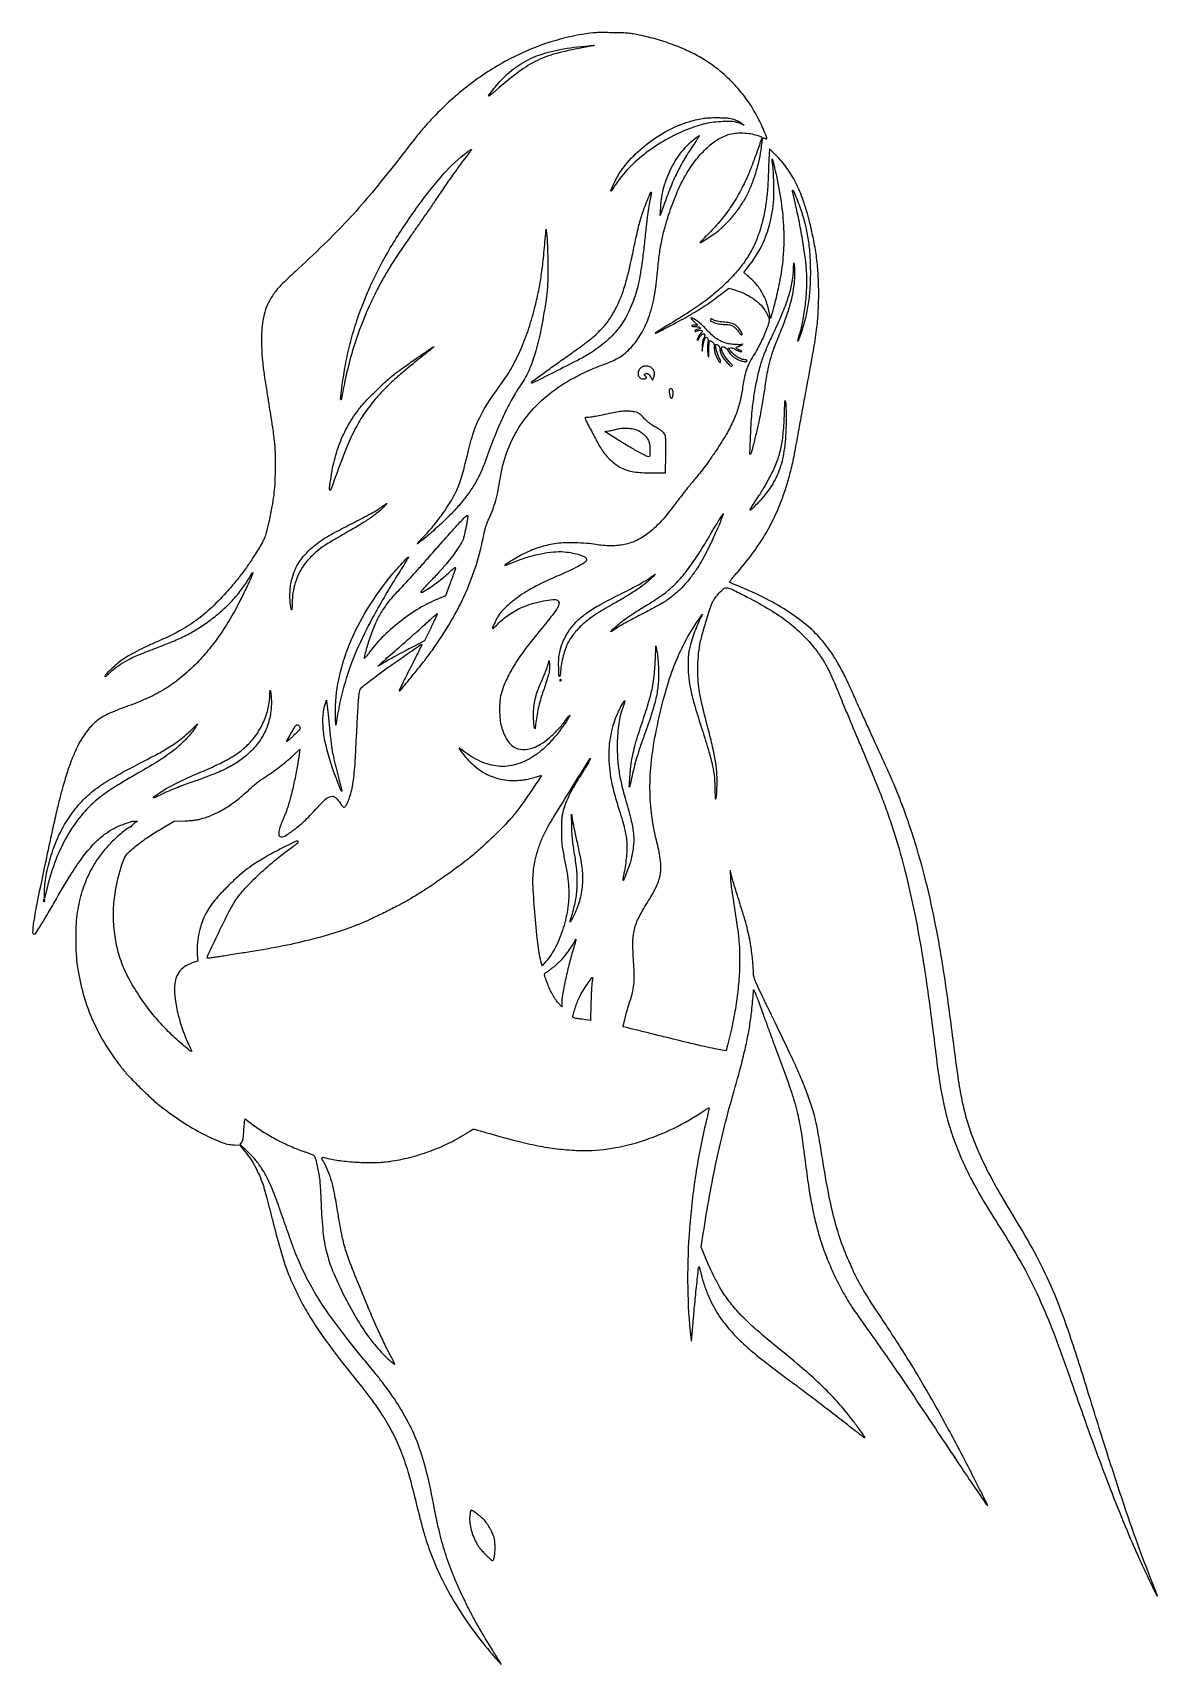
# Model space of a CAD drawing. Extents: x 497 to 1900, y 94 to 2128.
import ezdxf

# ---------------------------------------------------------------- set-up
doc = ezdxf.new("R2010")
doc.units = 0

msp = doc.modelspace()

# ---------------------------------------------------------------- linework, layer by layer
for points in [[(1196, 2127.381046, 0.047056), (1143.395088, 2116.026261, 0.043371), (1092.308214, 2094.828285, 0.041959), (1044.085027, 2064.333912, 0.038246), (1000, 2025.339877, 0.008344), (990.062208, 2014.746112, 0.011218), (981.443497, 2004.8064, 0.006716), (970.50401, 1991.236105, 0.001191), (950.42033, 1965.5, -0.00832), (920.709432, 1928.526237, -0.012899), (893.736317, 1897.732027, -0.012603), (864.752894, 1867.862866, -0.007475), (828.793904, 1833.665502, 0.002503), (814.812284, 1820.631124, 0.011062), (806.789997, 1812.734885, 0.018531), (801.460545, 1806.828976, 0.026891), (797.249287, 1801.21172, 0.038037), (790.209475, 1788.729007, 0.047291), (785.730378, 1776.184651, 0.041607), (783.328825, 1761.786261, 0.021384), (782.609019, 1743.5, 0.011931), (783.006612, 1728.928713, 0.015266), (784.10169, 1715.549747, 0.009879), (786.37667, 1698.409372, 0.002159), (791.003014, 1669, -0.002733), (796.24374, 1635.433966, -0.012632), (798.677425, 1615.932591, -0.018555), (799.658017, 1600.081801, -0.011631), (799.684368, 1581.5, -0.008799), (799.015401, 1564.547491, -0.016388), (797.782282, 1550.854544, -0.015844), (795.623192, 1536.970414, -0.007644), (792.025302, 1519.334314, -0.005373), (789.067844, 1506.546738, -0.027358), (786.960826, 1499.555673, -0.035622), (784.350724, 1493.689608, -0.013373), (779.904508, 1485.862622, -0.008552), (770.335237, 1470.614747, -0.013315), (761.52162, 1457.846916, -0.013557), (752.160316, 1445.733259, -0.009324), (740.93042, 1432.5, -0.021586), (720.482555, 1411.221714, -0.033915), (701.004187, 1395.003271, -0.03369), (679.415743, 1381.493373, -0.020943), (652.5, 1368.493732, 0.00808), (639.499439, 1362.622173, 0.00962), (627.437666, 1356.651966, 0.010496), (616.941088, 1350.919776, 0.019926), (608.788051, 1345.800482, 0.027017), (602.099037, 1340.667268, 0.015687), (594.618671, 1333.83779, 0.006937), (587.658848, 1326.880852, 0.344007), (587.459964, 1325.064779, 0.436455), (587.852692, 1324.987556, 0.00909), (589.621631, 1326.324211, 0.015116), (591.75271, 1328.102867, 0.008848), (594.200238, 1330.353108, -0.036057), (604.073298, 1338.485764, -0.032367), (615.364037, 1345.4431, -0.023886), (630.27565, 1352.459048, -0.008711), (652, 1361, 0.010132), (674.054805, 1369.74332, 0.02124), (690.742021, 1377.602758, 0.023771), (705.47443, 1386.238185, 0.016645), (721.237189, 1397.278409, 0.023125), (734.987734, 1408.639307, 0.024325), (747.388858, 1421.04059, 0.02488), (758.264807, 1434.298972, 0.027016), (767.452561, 1448.224063, -0.005035), (768.982639, 1450.78077, -0.008563), (770.319777, 1452.883148, -0.003025), (771.483679, 1454.622768, -0.470931), (771.690856, 1454.642478, -0.31031), (771.856058, 1453.752923, -0.001057), (767.138213, 1443.195938, -0.005532), (762.015923, 1432.127831, -0.005278), (756.570876, 1421, -0.016607), (743.905152, 1397.751029, -0.019368), (730.317417, 1376.588315, -0.02028), (715.757086, 1357.437483, -0.022551), (700.174168, 1340.223497, -0.026695), (681.76326, 1323.526464, -0.032363), (662.77771, 1310.014345, -0.03112), (641.586433, 1298.667175, -0.02183), (616.5, 1288.479912, 0.015822), (594.216169, 1279.741051, 0.049711), (580.165014, 1271.97866, 0.062106), (569.669047, 1262.621357, 0.036405), (559.523417, 1249.160102, 0.028371), (553.056571, 1237.769454, 0.019268), (546.95967, 1224.15695, 0.016404), (541.015183, 1207.859831, 0.009965), (535.01066, 1188.24236, 0.007509), (531.069462, 1173.550072, 0.005032), (526.984802, 1156.639063, 0.003165), (521.71341, 1133.132829, 0.000809), (513.479698, 1095, 0.002015), (502.893917, 1044.596176, 0.01358), (498.427945, 1019.458256, 0.028219), (497.186372, 1006.036755, 0.599495), (499.917721, 1004.449149, 0.110031), (502.040722, 1006.519136, 0.005935), (507.108418, 1014.47806, 0.006758), (514.07605, 1026.059595, 0.001991), (524.446147, 1044, -0.007843), (543.999382, 1076.931773, -0.021449), (559.156033, 1099.355172, -0.029676), (572.758435, 1115.615934, -0.03977), (587.008429, 1128.506486, -0.039007), (595.991548, 1134.364753, -0.024914), (607.222299, 1139.791031, -0.02446), (618.208458, 1143.818207, -0.076183), (625.979901, 1144.995719, -0.039166), (627.254112, 1144.893576, -0.534342), (627.416436, 1144.540594, -0.104572), (626.815662, 1143.907034, -0.004444), (624.244417, 1142.167968, 0.014844), (622.654191, 1141.043521, 0.025527), (621.409564, 1140.003241, 0.024175), (620.558903, 1139.135072, 0.397174), (620.569778, 1138.763556, -0.342187), (620.604991, 1138.48557, -0.099936), (620.296994, 1138.143203, -0.05676), (619.676388, 1137.783249, -0.028469), (618.825361, 1137.46751, 0.08618), (615.483799, 1135.768937, 0.010582), (609.002621, 1130.703689, 0.012888), (601.856761, 1124.557678, 0.013422), (595.135687, 1118.131971, 0.042188), (579.203088, 1099.088653, 0.042438), (566.728548, 1077.677508, 0.041437), (557.812383, 1053.981719, 0.03662), (552.470118, 1028.139601, 0.022), (551.227798, 1013.839245, 0.012453), (550.918901, 996.447801, 0.012443), (551.478003, 978.99783, 0.021275), (552.924814, 964.498847, 0.031687), (559.959955, 930.723093, 0.034544), (571.06717, 899.098924, 0.033913), (586.632498, 868.804422, 0.028508), (606.997732, 839, 0.024584), (616.507797, 827.836383, 0.009142), (630.910726, 813.07259, 0.009243), (646.016505, 798.68648, 0.021367), (658, 788.597271, 0.019682), (683.958158, 770.155461, 0.024354), (709.548305, 755.174003, 0.026267), (732.262155, 744.800277, 0.08434), (748.479063, 741.384101), (755.458126, 741.109411), (760.284045, 735.304706, -0.023112), (767.850878, 725.296494, -0.023849), (774.37711, 714.734265, -0.023654), (779.91446, 703.514902, -0.021936), (784.52207, 691.540083, -0.013647), (786.044243, 686.55146, -0.001509), (789.17928, 675.037867, -0.001839), (792.819751, 661.305968, -0.001488), (796.62938, 646.540083, 0.005227), (805.72734, 612.336594, 0.016069), (812.865665, 589.468287, 0.020629), (820.391128, 570.40332, 0.014501), (830.345454, 549.595072, 0.016801), (841.423219, 529.735002, 0.013997), (854.474683, 509.390589, 0.011936), (870.595967, 486.916355, 0.006778), (891.112094, 460.464387, -0.001339), (907.508097, 439.792878, -0.004969), (917.678112, 426.633274, -0.007548), (925.113584, 416.49751, -0.008772), (931.866912, 406.632007, -0.024031), (945.266557, 384.00578, -0.026869), (955.894089, 361.009243, -0.023339), (965.079927, 334.408928, -0.012154), (974.156036, 300.5, 0.002759), (980.231747, 275.964071, 0.007352), (984.920338, 258.547118, 0.009903), (989.154527, 244.735514, 0.012158), (993.673216, 232.025724, 0.023498), (1007.873039, 199.611765, 0.022296), (1025.280112, 168.083995, 0.021444), (1046.123336, 137.083946, 0.018307), (1070.623265, 106.25, 0.001696), (1074.67177, 101.55343, 0.002763), (1078.142985, 97.598438, 0.000405), (1081.240099, 94.114458, 0.214006), (1081.495269, 94, 0.583819), (1081.569836, 94.13209, 0.000307), (1078.58763, 99.067188, 0.00254), (1075.179766, 104.634828, 0.0015), (1071.056894, 111.25, -0.004443), (1060.114293, 129.039898, -0.00731), (1051.215329, 144.299782, -0.008087), (1043.443742, 158.622342, -0.007579), (1035.964425, 173.5, -0.013606), (1022.673417, 202.988151, -0.020083), (1012.77849, 229.591705, -0.019854), (1004.971836, 257.131475, -0.012883), (998.047169, 289.5, 0.013527), (988.549373, 333.61851, 0.028269), (978.317969, 367.214555, 0.032934), (965.53122, 396.003201, 0.02718), (948.312832, 424.846939, 0.007777), (941.129911, 435.166347, 0.008498), (933.834108, 444.952595, 0.006118), (924.43759, 456.816547, 0.001878), (909.965767, 474.5, -0.006974), (883.462712, 507.566635, -0.014438), (863.88911, 534.253022, -0.01767), (848.677847, 558.056624, -0.019929), (835.824641, 581.955742, -0.009281), (830.270841, 593.906785, -0.011028), (825.490186, 605.392885, -0.007273), (819.890805, 620.368641, -0.001724), (811.006332, 645.5, 0.001334), (806.466121, 658.374825, 0.001549), (802.076711, 670.596875, 0.001376), (798.301148, 680.919444, 0.009259), (796.319393, 686, 0.019714), (789.674345, 700.494783, 0.02902), (782.627626, 712.596427, 0.030465), (774.511447, 723.356653, 0.025268), (764.650765, 733.779982), (755.984458, 742.059964), (757.945812, 744.779982, 0.067498), (758.930023, 746.625441, 0.039254), (759.616963, 749.044525, 0.026292), (760.113866, 752.432111, 0.008448), (760.500672, 757.5, -0.00273), (760.764267, 761.56585, -0.002976), (761.065453, 765.513261, -0.00279), (761.362252, 768.889465, -0.014679), (761.589894, 770.736632), (762.08561, 773.973264), (771.371074, 766.993869, 0.021516), (785.886792, 757.030506, 0.01883), (801.853909, 747.870325, 0.018479), (818.795201, 739.765136, 0.018669), (836.231652, 732.962929, -0.004104), (840.519704, 731.432423, -0.006046), (844.257426, 730.012166, -0.003027), (847.396859, 728.753597, -0.10739), (848.041855, 728.311111, -0.121578), (849.147562, 726.350875, -0.005665), (851.123466, 718.931676, -0.010051), (853.02563, 710.765395, -0.012016), (854.476562, 703, -0.01875), (855.13285, 697.699528, -0.004052), (855.848914, 688.489313, -0.004222), (856.501827, 677.806612, -0.004025), (856.986144, 666.94234, 0.015425), (859.270469, 633.075097, 0.036293), (863.572967, 608.122732, 0.037652), (871.328724, 584.606588, 0.017796), (884.638038, 555.54241, 0.015643), (900.600428, 526.064613, 0.025437), (916.16061, 502.233921, 0.029699), (931.891437, 483.123024, 0.040309), (948.355867, 468.024431, 0.696407), (948.667437, 468.217625, 0.048224), (948.228043, 469.652073, 0.019692), (946.984832, 472.341555, 0.007239), (945.02723, 476.039693, -0.010767), (936.843501, 491.76704, -0.008395), (928.611684, 509.185917, -0.006022), (918.743228, 531.728444, -0.002084), (905.025508, 564.5, -0.005979), (893.254123, 593.94608, -0.021213), (886.743833, 613.208627, -0.023337), (882.205293, 632.01192, -0.008416), (877.460082, 659.111863, 0.007743), (873.638876, 681.109049, 0.021978), (870.069037, 696.257771, 0.029529), (865.899893, 708.256304, 0.029119), (860.329616, 719.73829, -0.009961), (857.847958, 724.391127, -0.334382), (858.054808, 725.5588, -0.243822), (859.360286, 725.92259, -0.006251), (865.5, 724.555789, 0.029295), (882.890076, 721.517408, 0.016627), (904.195132, 719.784697, 0.016642), (925.417084, 719.474429, 0.031282), (942.5, 720.864695, 0.026163), (967.20608, 725.77167, 0.024689), (991.757825, 733.305788, 0.024971), (1015.152584, 743.115495, 0.028544), (1036.394357, 754.83182, -0.004027), (1040.223365, 757.195596, -0.006066), (1043.601661, 759.188097, -0.002685), (1046.50354, 760.831849, -0.128198), (1047.148588, 761, -0.066913), (1047.860358, 760.904318, -0.000521), (1053.454304, 759.366403, -0.001906), (1059.865106, 757.570394, -0.001222), (1067.294442, 755.438817, 0.007643), (1100.499126, 746.371795, 0.01508), (1127.172794, 740.375601, 0.017715), (1151.075461, 736.627517, 0.01703), (1175.5, 734.520397, 0.04958), (1214.257424, 736.346369, 0.039271), (1255.166329, 745.694746, 0.037392), (1296.184259, 761.978515, 0.035019), (1335.273071, 784.497959, -0.006635), (1337.257356, 785.796318, -0.010801), (1338.979119, 786.839038, -0.004673), (1340.444611, 787.665692, -0.334067), (1340.704405, 787.628928, -0.254228), (1340.792441, 787.33119, -0.000558), (1339.773661, 782.587057, -0.003439), (1338.576199, 777.220211, -0.002106), (1337.093933, 770.907092, 0.020168), (1324.127156, 705.081138, 0.019547), (1316.342685, 637.734651, 0.019935), (1313.946309, 571.427577, 0.023522), (1317.132616, 508.727226, 0.003133), (1317.601568, 504.237604, 0.005448), (1318.054633, 500.518883, 0.001543), (1318.482795, 497.371729, 0.619276), (1318.649246, 497.315913, 0.172985), (1318.812771, 497.660735, 0.000456), (1319.342807, 502.979518, 0.00271), (1319.904678, 509.004223, 0.001678), (1320.50272, 516.088687, -0.003225), (1322.581371, 539.835478, -0.00296), (1325.022352, 564.241845, -0.000432), (1327.574085, 588.118603, -0.17116), (1328.298087, 589.631421, -0.570816), (1328.458294, 589.590177, -0.004453), (1328.895821, 588.024814, -0.009654), (1329.37902, 586.086737, -0.005467), (1329.893116, 583.72231, 0.028638), (1333.599869, 569.812033, 0.020634), (1339.2445, 554.767727, 0.020656), (1346.098546, 540.265859, 0.029038), (1353.465774, 528, 0.029953), (1367.380601, 510.027575, 0.027851), (1383.66652, 493.379616, 0.019766), (1406.185619, 474.366704, 0.00637), (1441, 447.960499, -0.002205), (1459.832057, 433.922262, -0.001752), (1480.044074, 418.605016, -0.001729), (1500.48161, 402.891624, -0.001952), (1520, 387.654979, 0.002567), (1525.587197, 383.304501, 0.004249), (1530.352775, 379.697035, 0.000737), (1534.567236, 376.572369, 0.356065), (1534.881788, 376.587361, 0.384309), (1534.975782, 377.477356, 0.000814), (1526.182497, 389.532025, 0.005318), (1517.663353, 400.915008, 0.010114), (1510.529984, 409.85725, 0.01712), (1494.5056, 427.842299, 0.014234), (1476.296635, 445.865901, 0.011852), (1454.058776, 465.691513, 0.006224), (1425.532338, 489.329661, -0.008166), (1401.321982, 509.550424, -0.018549), (1383.868033, 525.786693, -0.023315), (1370.364495, 540.640716, -0.025266), (1358.683119, 556.308151, -0.024664), (1353.657154, 564.676961, -0.007411), (1346.838471, 577.880899, -0.007724), (1340.101579, 591.955663, -0.013703), (1335.051667, 603.781916), (1330.990584, 614.063831), (1333.523181, 630.781916, -0.00695), (1341.369347, 678.122551, -0.00849), (1350.072152, 722.15642, -0.008779), (1359.986117, 764.562654, -0.008533), (1371.470309, 807, 0.004795), (1379.159556, 834.594028, 0.00836), (1384.930708, 857.63222, 0.009795), (1389.235045, 877.911995, 0.012037), (1392.422945, 897, 0.007715), (1393.545815, 905.865702, 0.003647), (1394.734188, 917.333326, 0.003231), (1395.721839, 928.338528, 0.016313), (1396.03276, 934.5, -0.798463), (1396.476701, 934.592487, -0.009377), (1398.482625, 929.975127, -0.008238), (1401.271888, 922.880806, -0.003221), (1404.89756, 913, 0.001195), (1409.069292, 901.487042, 0.000596), (1414.402842, 886.930787, 0.000592), (1419.961963, 871.869771, 0.000872), (1424.882508, 858.657999, -0.00475), (1441.142684, 813.9418, -0.020623), (1449.426151, 786.975177, -0.024518), (1454.764471, 761.651182, -0.008706), (1459.978775, 725, 0.004769), (1464.1876, 693.647626, 0.010422), (1468.140767, 669.733519, 0.012552), (1472.548166, 649.032025, 0.011585), (1478.095688, 628.012701, 0.019593), (1484.929792, 607.417089, 0.015186), (1493.912521, 585.560634, 0.0152), (1504.192658, 564.317641, 0.019789), (1514.941139, 545.574581, 0.007965), (1519.26912, 538.91333, 0.002406), (1526.051726, 528.93347, 0.002409), (1533.766453, 517.813956, 0.002618), (1541.378546, 507.074581, -0.002511), (1560.146803, 480.607787, -0.00322), (1577.139143, 456.053708, -0.002433), (1597.118685, 426.473997, -0.000775), (1626.575814, 382.253667, 0.000861), (1651.06563, 345.503716, 0.001887), (1669.963487, 317.480092, 0.000828), (1685.132807, 295.246887, 0.048802), (1688.275459, 291.5, 0.842117), (1688.426186, 291.608621, 0.0008), (1684.944121, 298.725, 0.002511), (1680.720854, 307.21334, 0.001404), (1675.501971, 317.5, 0.004203), (1642.398738, 380.973611, 0.008237), (1614.792932, 430.839849, 0.009257), (1587.824454, 475.770168, 0.007264), (1556.986215, 523.5, -0.003364), (1543.275281, 544.362319, -0.008911), (1533.839447, 559.517638, -0.011777), (1526.639838, 572.224152, -0.012696), (1520.233154, 584.944732, -0.020656), (1507.742326, 614.49952, -0.022997), (1498.223274, 643.95525, -0.018914), (1490.15119, 678.62366, -0.008333), (1481.98625, 725, 0.002677), (1477.942457, 749.594289, 0.00918), (1474.937065, 765.506306, 0.013256), (1472.02262, 777.867381, 0.013438), (1468.468938, 790, 0.014317), (1461.648953, 809.252861, 0.010688), (1453.076412, 830.081353, 0.007719), (1441.153794, 856.267114, 0.002756), (1423.357837, 893.276538, -0.000504), (1404.625388, 931.788435, -0.010053), (1399.151319, 943.674084, -0.034751), (1396.766959, 950.371451, -0.068243), (1396, 955.964613, 0.018165), (1395.749989, 962.844173, 0.006952), (1394.921836, 972.388394, 0.006919), (1393.744779, 982.641962, 0.008982), (1392.367787, 992, 0.013602), (1390.222127, 1003.081228, 0.010238), (1387.2845, 1015.14072, 0.008603), (1383.337101, 1029.044819, 0.004812), (1378.082689, 1045.825373, -0.002056), (1375.24676, 1054.7102, -0.002153), (1372.52773, 1063.483078, -0.002064), (1370.243531, 1071.078966, -0.009555), (1369.025329, 1075.5), (1366.984597, 1083.5), (1367.404964, 1073, 0.018492), (1367.850761, 1067.221409, 0.004692), (1369.008827, 1057.881233, 0.004705), (1370.556033, 1047.070533, 0.004346), (1372.34548, 1036, -0.006408), (1375.937471, 1013.1807, -0.014288), (1377.94951, 995.721833, -0.016612), (1378.787901, 979.90075, -0.012551), (1378.694276, 962.5, -0.017218), (1377.17159, 939.07602, -0.014378), (1373.986741, 914.350011, -0.013781), (1369.209015, 888.736702, -0.012605), (1362.902141, 862.646419), (1361.867129, 858.792838), (1357.183564, 859.463677, -0.015448), (1348.069608, 861.057805, -0.005152), (1334.836156, 863.938733, -0.003315), (1315.388044, 868.518831, -0.00085), (1284, 876.187327, -0.000281), (1264.99587, 880.875838, -0.000463), (1248.9397, 884.862399, -0.000024), (1234.462731, 888.471825, -0.092533), (1234.156425, 888.611907, -0.305655), (1233.690698, 889.834166, -0.002716), (1236.103101, 899.925543, -0.009371), (1238.806362, 910.135585, -0.013274), (1241.620949, 919.103514, 0.020392), (1245.161524, 930.973264, 0.035147), (1246.994865, 941.115058, 0.032286), (1247.473882, 951.988783, 0.014396), (1246.766897, 966.312945, -0.01843), (1245.68787, 992.455431, -0.058374), (1247.646075, 1009.831807, -0.062708), (1253.477909, 1025.60762, -0.023675), (1265.321834, 1045.976599, 0.034753), (1275.283009, 1064.015116, 0.071386), (1279.927149, 1079.435148, 0.069357), (1280.115851, 1095.826166, 0.031232), (1276.05634, 1117, -0.029372), (1269.368995, 1151.192675, -0.031961), (1266.982756, 1184.978249, -0.030373), (1268.894166, 1220.263524, -0.022244), (1275.117662, 1258.994073, -0.014123), (1285.029833, 1300.940419, -0.024147), (1295.954256, 1335.211914, -0.027737), (1308.827384, 1364.643225, -0.029783), (1324.612639, 1391.75, -0.004706), (1329.362743, 1398.748784, -0.024318), (1332.209807, 1402.460467, -0.865803), (1332.534386, 1402.257266, -0.029332), (1331.02454, 1399.31702, 0.028614), (1327.595256, 1392.662415, 0.011457), (1323.643791, 1383.203323, 0.011532), (1319.979274, 1373.155991, 0.018684), (1317.385372, 1364.4416, 0.011113), (1315.863003, 1357.931428, 0.024473), (1315.056492, 1352.8875, 0.021193), (1314.684496, 1347.363429, 0.006498), (1314.58526, 1339, 0.025776), (1315.418647, 1323.192255, 0.027611), (1317.874469, 1307.918271, 0.018732), (1322.812017, 1288.748284, 0.005063), (1332.073259, 1258.774425, -0.005488), (1340.524965, 1231.337991, -0.019765), (1345.023285, 1213.597037, -0.028047), (1347.263536, 1199.042024, -0.022926), (1348.063386, 1183.308447, 0.007519), (1348.271164, 1172.913603, 0.791396), (1349.114456, 1172.745441, 0.092697), (1350.046027, 1176.490233, 0.004773), (1350.66457, 1189, 0.025565), (1350.507955, 1202.908012, 0.022157), (1348.954328, 1217.415244, 0.017519), (1345.723067, 1234.584127, 0.007768), (1340.31826, 1257, -0.002522), (1332.161398, 1289.337131, -0.016751), (1328.717198, 1305.612283, -0.02804), (1327.190327, 1318.384456, -0.015772), (1326.700215, 1334, -0.019939), (1327.363081, 1350.54755, -0.027471), (1329.362579, 1365.286659, -0.022605), (1333.297167, 1381.722708, -0.00874), (1340.169635, 1404.126011, -0.00489), (1343.414877, 1413.760257, -0.030703), (1345.416867, 1418.54774, -0.044605), (1347.680576, 1422.268189, -0.017376), (1351.425232, 1426.98984, -0.025247), (1358.199209, 1434.178044, -0.20081), (1362.367452, 1435.78625, -0.105835), (1367.724524, 1434.48091, -0.004806), (1384.757993, 1426.052167, -0.015664), (1413.320732, 1410.431847, -0.026229), (1436.145365, 1395.340021, -0.03019), (1454.806132, 1379.717056, -0.034012), (1470.667902, 1362.533346, -0.020841), (1479.846649, 1350.095118, -0.025133), (1487.359389, 1337.669629, -0.020135), (1494.749857, 1322.497954, -0.007863), (1503.770757, 1301, 0.002547), (1508.417325, 1289.588057, 0.000868), (1515.276637, 1273.065625, 0.000863), (1522.914202, 1254.846924, 0.000995), (1530.262199, 1237.5, -0.002396), (1543.782493, 1205.330986, -0.005346), (1553.686718, 1180.705034, -0.006582), (1561.665893, 1159.411923, -0.006645), (1569.055487, 1137.983557, -0.017744), (1584.49068, 1084.966547, -0.01304), (1597.954006, 1025.248947, -0.011466), (1609.840531, 957.12053, -0.007614), (1620.485198, 878.5, 0.004158), (1626.494466, 831.684702, 0.013203), (1631.597713, 800.534447, 0.0184), (1637.254493, 775.885106, 0.017926), (1644.750351, 751.5, 0.018593), (1654.763714, 725.779249, 0.017771), (1666.799678, 700.475006, 0.014811), (1682.522531, 672.309306, 0.007348), (1704.030054, 637.5, -0.013752), (1729.314132, 595.381628, -0.018621), (1749.648731, 555.929163, -0.017026), (1768.278207, 512.427864, -0.009085), (1788.478192, 457.5, 0.002406), (1813.102787, 387.675598, 0.004351), (1834.034214, 330.78647, 0.00522), (1852.741972, 282.79637, 0.007384), (1870.47086, 240.5, 0.0054), (1878.28357, 223.121075, 0.002926), (1888.247938, 201.907733, 0.000261), (1898.981743, 179.429784, 0.51749), (1899.648825, 179.315491, 0.292059), (1899.714404, 179.61282, 0.000809), (1898.232774, 183.636228, 0.004302), (1896.496931, 188.205394, 0.002627), (1894.373501, 193.569656, -0.008478), (1877.147542, 238.61962, -0.00557), (1858.779159, 291.025254, -0.004573), (1838.082313, 354.148093, -0.002445), (1813.60475, 432.5, 0.006326), (1790.481971, 504.545864, 0.017005), (1771.664553, 554.963402, 0.021525), (1752.321839, 596.668446, 0.017626), (1728.219466, 639.5, -0.004623), (1704.786076, 678.720516, -0.012543), (1689.139095, 707.076172, -0.016526), (1677.619152, 731.163621, -0.016441), (1667.694225, 756, -0.021162), (1661.046397, 777.117989, -0.017695), (1655.750595, 800.017318, -0.012674), (1650.800503, 829.466074, -0.004304), (1645.061465, 872.5, 0.006347), (1633.837101, 954.1191, 0.011795), (1622.338613, 1019.940012, 0.013973), (1609.388935, 1076.654547, 0.01602), (1593.791044, 1130, 0.007456), (1584.447028, 1157.154616, 0.010588), (1575.27284, 1180.984441, 0.008257), (1563.514878, 1208.3974, 0.002687), (1545.264854, 1248.5, -0.00074), (1538.002303, 1264.295296, -0.00071), (1530.685338, 1280.33125, -0.000702), (1524.271576, 1294.493472, -0.002566), (1520.263439, 1303.5, 0.009321), (1510.32033, 1325.053998, 0.0181), (1501.447508, 1341.807318, 0.021364), (1492.504034, 1355.884783, 0.021623), (1482.425677, 1369.089109, 0.042327), (1463.78158, 1387.943981, 0.031746), (1440.407125, 1405.454534, 0.027901), (1411.90629, 1421.912862, 0.018793), (1377.75, 1437.590799, -0.003648), (1373.247742, 1439.494493, -0.005961), (1369.462466, 1441.181483, -0.001499), (1366.206262, 1442.691301, -0.310646), (1366.03712, 1442.97916, -0.15611), (1366.181888, 1443.340702, -0.000691), (1368.864702, 1446.578253, -0.003214), (1371.952306, 1450.245614, -0.002012), (1375.610805, 1454.5, 0.018477), (1394.414837, 1477.881712, 0.024019), (1409.758504, 1500.682822, 0.0252), (1422.255861, 1523.893889, 0.024393), (1432.504723, 1548.494339, 0.013425), (1438.343657, 1566.165904, 0.01411), (1443.121184, 1583.836348, 0.01123), (1447.682885, 1604.889412, 0.004618), (1452.960006, 1633.614986, -0.001527), (1454.92345, 1644.68754, -0.000694), (1457.556037, 1659.159293, -0.000687), (1460.373757, 1674.409291, -0.000944), (1462.952421, 1688.114986, 0.003094), (1470.806967, 1730.873026, 0.012276), (1474.822127, 1757.272844, 0.017779), (1476.762738, 1778.579872, 0.013552), (1477.422674, 1802, 0.013974), (1476.798218, 1825.227841, 0.018025), (1474.861723, 1846.479656, 0.017539), (1471.345521, 1867.995574, 0.01215), (1465.931985, 1892.050177, 0.02157), (1458.058532, 1918.550975, 0.033626), (1448.805548, 1940.487855, 0.038134), (1437.758994, 1958.807431, 0.043635), (1424.492033, 1974.366102), (1416.132667, 1982.594777), (1415.603051, 1975.547389, 0.006495), (1415.36556, 1971.723078, 0.001595), (1415.076855, 1965.429545, 0.001633), (1414.792643, 1958.216761, 0.001632), (1414.555463, 1951, -0.013163), (1413.40851, 1930.508513, -0.017985), (1411.228352, 1912.150373, -0.019442), (1407.920071, 1895.226642, -0.021073), (1403.376893, 1879.066806, -0.028688), (1397.192567, 1863.289314, -0.03133), (1389.397015, 1848.798824, -0.03003), (1379.542138, 1834.884598, -0.022703), (1367.170785, 1820.827192, -0.020401), (1352.291444, 1806.602384, -0.019896), (1336.180988, 1793.512317, -0.016951), (1316.87746, 1780.059654, -0.008939), (1292.07458, 1764.617518, 0.001747), (1284.682259, 1760.161349, 0.003057), (1278.596559, 1756.412646, 0.000733), (1273.421134, 1753.170293, 0.752523), (1273.470208, 1753, 0.119272), (1275.344341, 1753.453517, 0.000974), (1288.93189, 1760.47206, 0.003977), (1302.292938, 1767.542073, 0.006486), (1313.5, 1773.775913, 0.005696), (1325.921024, 1781.086791, 0.010091), (1335.967265, 1787.435208, 0.011148), (1345.029125, 1793.715389, 0.009299), (1354.375606, 1800.775429), (1365.251212, 1809.312758), (1372.375606, 1807.06674, -0.029734), (1384.880555, 1802.290541, -0.042225), (1395.27107, 1796.496301, -0.046926), (1403.665112, 1789.61234, -0.054041), (1410.191892, 1781.576769, -0.022685), (1414.145497, 1774.810712, -0.096419), (1415.484634, 1770.342919, -0.096032), (1415.052949, 1765.689887, -0.022406), (1412.509507, 1758.234903, -0.009621), (1408.8581, 1749.423019, -0.01241), (1405.15136, 1741.485575, -0.012055), (1400.966868, 1733.560951, -0.00829), (1395.861296, 1724.777043, 0.01817), (1390.248463, 1714.665767, 0.041527), (1386.955904, 1706.596428, 0.030668), (1384.508784, 1696.728718, 0.006269), (1381.479503, 1679, -0.031446), (1377.765048, 1662.355678, -0.031726), (1372.000656, 1646.359249, -0.027629), (1363.510877, 1629.417649, -0.015527), (1351.460822, 1609.800445, -0.00496), (1343.056374, 1597.297181, -0.009528), (1336.030465, 1587.47204, -0.00991), (1328.82175, 1578.177199, -0.005888), (1319.886431, 1567.378598, 0.006389), (1315.462748, 1562.021538, 0.002678), (1309.638354, 1554.701838, 0.002649), (1303.491024, 1546.805055, 0.003439), (1297.945855, 1539.5, -0.020433), (1281.083308, 1518.786623, -0.043563), (1266.124161, 1504.580296, -0.054478), (1251.36824, 1495.253406, -0.058658), (1235.302595, 1489.612969, -0.035927), (1227.585052, 1488.457316, -0.019228), (1217.947672, 1488.087389, -0.019071), (1208.056501, 1488.465644, -0.028649), (1199.5, 1489.616023, 0.030116), (1188.343981, 1491.082621, 0.012954), (1173.34225, 1491.752024, 0.012818), (1158.492124, 1491.64881, 0.034554), (1148, 1490.578424, 0.015998), (1138.304167, 1488.585305, 0.018059), (1129.144668, 1486.041969, 0.01827), (1120.287851, 1482.874078, 0.017185), (1111.5, 1479.008549, 0.015139), (1104.112773, 1475.17167, 0.008525), (1095.376323, 1470.095367, 0.002391), (1086.64781, 1464.765465, 0.260091), (1086, 1463.60436, 0.522897), (1086.160309, 1463.492983, 0.00103), (1089.583272, 1464.775342, 0.004867), (1093.520348, 1466.303491, 0.002864), (1098.198372, 1468.202965, -0.024545), (1114.388879, 1473.973023, -0.024123), (1131.160116, 1478.166835, -0.0255), (1146.928913, 1480.482482, -0.045924), (1159.986255, 1480.522115, -0.023401), (1170.625656, 1479.071138, -0.035111), (1179.696954, 1476.730411, -0.038135), (1186.294785, 1473.949021, -0.280964), (1188, 1471.15399, -0.234491), (1186.386728, 1467.903195, -0.034522), (1180.0615, 1463.754935, -0.020845), (1168.949955, 1458.113999, -0.004095), (1148.5, 1448.98437, 0.020311), (1121.344491, 1435.789159, 0.034824), (1100.056058, 1422.366658, 0.042589), (1084.457823, 1408.760427, 0.078247), (1074.795266, 1395, 0.003059), (1070.785743, 1386.69768, 0.206978), (1070.731157, 1385.164826, 0.539276), (1071.603281, 1384.979802, 0.00587), (1076.695582, 1390.138036, -0.028496), (1083.433571, 1396.372384, -0.022706), (1091.353091, 1402.320837, -0.022605), (1099.826004, 1407.557757, -0.02733), (1108.228027, 1411.655409, -0.027784), (1120.675681, 1416.108497, -0.024189), (1134.127076, 1419.39509, -0.020985), (1146.135833, 1421.201478, -0.150812), (1151.819994, 1420.096336, -0.307628), (1153.597517, 1416.702932, -0.102834), (1151.746653, 1411.104817, -0.036495), (1145.320382, 1401.655168, -0.005398), (1130.781156, 1383.711298, 0.011427), (1111.110389, 1358.826714, 0.02404), (1097.244367, 1338.470883, 0.030294), (1087.649389, 1320.453718, 0.039889), (1081.284096, 1302.963856, 0.048084), (1079.777804, 1294.354735, 0.022398), (1079.411097, 1283.015367, 0.022423), (1080.066096, 1271.596676, 0.044343), (1081.78596, 1262.690683, 0.05636), (1088.199624, 1247.175768, 0.119575), (1096.935714, 1237.65825, 0.141866), (1107.983432, 1234.139937, 0.094058), (1121.204511, 1236.288556, 0.052258), (1130.671467, 1240.897778, 0.032509), (1140.714598, 1248.105752, 0.030067), (1150.649258, 1257.316737, 0.0269), (1159.807222, 1267.986991, -0.001412), (1165.164707, 1274.914129, -0.024251), (1167.033476, 1277.089935, -0.856579), (1167.269196, 1276.927307, -0.020167), (1165.974304, 1274.5, -0.025137), (1156.867726, 1260.620182, -0.023319), (1146.196947, 1247.358126, -0.024241), (1134.91776, 1235.787589, -0.037213), (1124, 1227.043668, -0.068799), (1102.275635, 1216.185228, -0.092968), (1080.580126, 1213.111783, -0.089459), (1058.622108, 1218.093971, -0.059181), (1036.118063, 1230.972512, 0.001502), (1029.77583, 1235.645525, 0.332979), (1029.072753, 1235.637888, 0.411448), (1028.988118, 1235.021252, 0.001694), (1033.543309, 1229, 0.056653), (1048.868081, 1213.012455, 0.067807), (1066.547901, 1201.978054, 0.069865), (1086.077167, 1196.297597, 0.065692), (1106.842766, 1196.040926, 0.015402), (1112.993322, 1196.968209, 0.013415), (1119.367503, 1198.308619, 0.013715), (1125.472691, 1199.942696, 0.019366), (1130.803141, 1201.7547, -0.729805), (1131.306982, 1201.12691, -0.001456), (1120.942585, 1185.563695, -0.005386), (1110.382353, 1170.167293, -0.00905), (1101.145187, 1157.5, -0.026641), (1090.371557, 1144.746246, -0.009772), (1073.870793, 1127.873278, -0.009943), (1056.140139, 1111.118036, -0.018429), (1041, 1098.35579, -0.006801), (1020.843006, 1083.03469, -0.008638), (1001.805748, 1069.471098, -0.009238), (983.501018, 1057.391899, -0.010561), (965.55245, 1046.542471, -0.010565), (953.36495, 1039.861421, -0.004756), (937.105891, 1031.585776, -0.004743), (920.763342, 1023.654861, -0.011096), (908.359001, 1018.113433, -0.020966), (879.510893, 1007.385973, -0.015329), (846.692821, 997.826873, -0.013829), (809.771791, 989.371804, -0.010208), (768.5, 981.987279, 0.000155), (759.622283, 980.582402, 0.000103), (749.454687, 978.968015, 0.000104), (739.594941, 977.398308, 0.000205), (731.75, 976.144398, -0.003981), (725.326877, 975.167436, -0.006701), (719.920313, 974.462895, -0.001821), (715.280041, 973.938472, -0.44648), (715, 974.189565, -0.111882), (715.994551, 978.578551, -0.001243), (729.266477, 1006.182877, -0.003496), (741.841843, 1031.715842, -0.026121), (748.515088, 1043.456133, -0.04078), (760.223024, 1058.83772, -0.019057), (777.670467, 1076.82255, -0.017946), (798.481019, 1095.31796, -0.017463), (820.75, 1112.450078, 0.006535), (826.014814, 1116.320309, 0.049167), (828.284682, 1118.41478, 0.314098), (828.406652, 1119.438108, 0.276959), (827.470068, 1120, 0.114253), (824.365665, 1119.281246, 0.002543), (810.520381, 1112.419493, 0.006469), (796.839556, 1105.329281, 0.012855), (786.225085, 1099.296934, 0.010386), (772.810068, 1090.825101, 0.019028), (762.302338, 1083.290257, 0.019383), (752.526837, 1075.074708, 0.011256), (741.411875, 1064.506669, 0.008613), (730.290958, 1053.058051, 0.020897), (722.595527, 1044.138715, 0.026598), (716.87072, 1036.06689, 0.026859), (712.055454, 1027.458478, 0.036141), (707.443578, 1016.046284, 0.02982), (704.168031, 1003.333874, 0.030014), (702.446997, 990.42584, 0.038344), (702.496317, 978.430674), (703.149438, 970.361348), (698.824719, 969.06926, 0.058573), (688.438308, 964.587826, 0.089315), (680.963327, 958.259624, 0.091886), (676.302595, 949.865882, 0.065421), (674.234878, 939.283546, 0.051284), (674.879964, 923.233835, 0.025683), (678.799115, 903.28655, 0.024874), (685.11256, 882.516753, 0.029887), (693.148769, 863.75, -0.008107), (694.209153, 861.544324, -0.014382), (695.000456, 859.689062, -0.0091), (695.552869, 858.204338, -0.517055), (695.408098, 858, -0.174574), (693.335251, 858.746482, -0.003002), (683.96799, 866.593841, -0.00832), (674.538311, 874.863971, -0.012205), (666.550856, 882.471325, -0.026318), (647.2665, 903.901904, -0.024168), (629.748156, 927.838961, -0.025203), (615.567741, 951.872023, -0.042089), (606.460821, 973.5, -0.034528), (600.857406, 995.875345, -0.032332), (598.228857, 1019.307417, -0.032056), (598.633663, 1043.087199, -0.032536), (602.080267, 1066.5, -0.00981), (604.179246, 1075.431096, -0.008905), (606.690809, 1084.567903, -0.009132), (609.261481, 1092.752467, -0.023846), (611.492575, 1098.5, -0.100346), (616.642223, 1105.744146, -0.022304), (628.246717, 1115.682058, -0.021127), (643.585493, 1126.66365, -0.014833), (661.698794, 1137.754833), (673.897588, 1144.735628), (687.198794, 1145.254461, 0.00812), (694.211966, 1145.642166, 0.017378), (699.60291, 1146.216943, 0.020182), (704.402384, 1147.096891, 0.016064), (709.5, 1148.419252, 0.037292), (723.964157, 1153.871653, 0.030718), (738.46822, 1161.728589, 0.028078), (753.129957, 1172.063736, 0.021102), (768.069425, 1184.965775, -0.01247), (772.371144, 1188.812416, -0.008782), (777.388298, 1192.928893, -0.008869), (782.329824, 1196.699534, -0.018362), (786.343415, 1199.429759, 0.012535), (795.515418, 1205.513883, 0.010544), (804.924859, 1212.401157, 0.010635), (813.933007, 1219.599821, 0.013633), (821.892601, 1226.619636), (830.285201, 1234.438242), (829.557921, 1228.469121, -0.014218), (827.189277, 1212.762529, -0.008581), (823.536243, 1194.29377, -0.008594), (819.346281, 1176.368604, -0.017573), (815.328945, 1162.5, -0.008517), (814.041466, 1158.791244, -0.004427), (812.315566, 1154.20625, -0.004401), (810.459706, 1149.528218, -0.006689), (808.757306, 1145.5, 0.021865), (805.963722, 1138.286935, 0.038842), (804.39958, 1132.113335, 0.048488), (804.061136, 1127.522783, 0.304161), (805.347872, 1125.696751, 0.23176), (811.607545, 1126.255786, 0.027465), (823.461696, 1134.356357, 0.0281), (837.330706, 1146.290848, 0.018912), (851.822954, 1161.349734, -0.021395), (862.502889, 1172.337558, -0.142603), (869.223727, 1175.781404, -0.235656), (874.898194, 1174.19485, -0.066292), (881.018206, 1166.971628, 0.019212), (882.456941, 1164.908446, 0.035194), (883.804669, 1163.364715, 0.042556), (884.977336, 1162.381669, 0.203476), (885.812805, 1162.202608, 0.209169), (887.503762, 1163.366254, 0.02711), (889.661018, 1167.301386, 0.026992), (891.872382, 1172.63123, 0.017075), (893.894874, 1179.051629, 0.022914), (895.968273, 1188.102206, 0.014156), (897.611519, 1198.89644, 0.011643), (898.914088, 1211.947185, 0.006363), (899.934304, 1228, 0.000065), (900.410507, 1237.400768, 0.000037), (900.985301, 1248.79375, 0.000037), (901.563192, 1260.2817, 0.00006), (902.050169, 1270, -0.001864), (902.527865, 1278.891191, -0.001834), (903.074287, 1287.827266, -0.001802), (903.610176, 1295.656139, -0.007004), (904.027311, 1300.497076, -0.030378), (905.113367, 1307.197042, -0.125887), (906.961792, 1310.818914, -0.048714), (910.986462, 1314.57652, -0.001814), (927.5, 1327.133188, -0.007902), (940.970726, 1336.968998, -0.003024), (960.008875, 1350.242039, -0.000474), (980.653676, 1364.421608, -0.151362), (982.520526, 1365, -0.554921), (982.658888, 1364.778113, -0.000331), (978.648073, 1356.607354, -0.002705), (974.051695, 1347.385677, -0.0016), (968.472405, 1336.429292, 0.00134), (962.874474, 1325.450461, 0.00222), (958.217353, 1316.153832, 0.000207), (954.100106, 1307.834308, 0.327449), (954.154042, 1307.527021, 0.435804), (955.533519, 1307.606871, 0.000927), (970.530956, 1325.809646, 0.005679), (984.675853, 1343.447397, 0.010477), (995.707419, 1358.1523, 0.022791), (1018.839074, 1393.683173, 0.027985), (1036.961776, 1428.873417, 0.029071), (1050.495693, 1464.667732, 0.028563), (1059.879222, 1502, -0.01402), (1061.010435, 1507.126545, -0.015339), (1062.398277, 1512.028652, -0.0158), (1064.039657, 1516.696006, -0.017192), (1065.931139, 1521.118619, 0.0198), (1070.871532, 1532.838754, 0.022685), (1074.625065, 1544.398342, 0.018834), (1077.800633, 1557.903354, 0.008386), (1081.011208, 1575.903339, -0.054072), (1090.06006, 1608.884418, -0.054534), (1105.951873, 1639.057213, -0.052987), (1128.466963, 1665.809283, -0.046074), (1157.119541, 1688.660334, -0.018058), (1167.060053, 1694.687161, -0.0109), (1179.235721, 1701.136529, -0.010897), (1191.692149, 1707.054526, -0.017916), (1202.5, 1711.445493, 0.009015), (1217.463498, 1717.216676, 0.031412), (1226.789018, 1721.709189, 0.041798), (1234.019058, 1726.60566, 0.027233), (1241.514061, 1733.357551, 0.060693), (1254.979865, 1750.64296, 0.047962), (1265.185598, 1772.057699, 0.041196), (1272.306374, 1798.138053, 0.02584), (1276.486988, 1829.5, -0.010869), (1278.552054, 1849.55897, -0.01751), (1281.277497, 1866.51846, -0.01798), (1285.123527, 1882.921364, -0.012319), (1290.608954, 1901.242881, -0.019573), (1299.940829, 1926.440661, -0.028434), (1310.266091, 1947.778656, -0.031817), (1321.84828, 1965.803103, -0.038643), (1334.963487, 1981, -0.016557), (1342.226007, 1987.74453, -0.030173), (1348.642109, 1992.672856, -0.033085), (1355.177606, 1996.489168, -0.025376), (1362.758449, 1999.798817, -0.054251), (1370.670274, 2001.840148, -0.032998), (1380.308753, 2002.594798, -0.032655), (1390.149088, 2002.071553, -0.046563), (1398.699244, 2000.236016, -0.007061), (1401.489438, 1999.315554, -0.010379), (1403.911952, 1998.421563, -0.006053), (1405.907063, 1997.609859, -0.160685), (1406.335058, 1997.236633, -0.222543), (1406.44974, 1996.05868, -0.0005), (1400.366364, 1978.964488, -0.003549), (1394.683649, 1963.396405, -0.010982), (1390.542559, 1953, -0.020772), (1380.220609, 1931.219524, -0.025518), (1368.747143, 1911.865267, -0.026112), (1355.604563, 1894.152658, -0.023712), (1340.279579, 1877.300856, 0.001999), (1335.979863, 1872.966613, 0.003445), (1332.43989, 1869.319626, 0.000676), (1329.40164, 1866.137467, 0.659361), (1329.460562, 1866, 0.139872), (1331.149179, 1866.481806, 0.002627), (1339.004275, 1871.418983, 0.007028), (1346.501732, 1876.335856, 0.019409), (1351.59114, 1880.072523, 0.032232), (1361.69732, 1889.23699, 0.022455), (1371.910239, 1900.767286, 0.022372), (1381.104267, 1913.239177, 0.030767), (1388.131323, 1925.26015, 0.024848), (1394.156177, 1938.83184, 0.01884), (1399.441735, 1954.241311, 0.01887), (1403.541949, 1969.969166, 0.025289), (1405.987209, 1984.5, -0.002346), (1407.04154, 1993.182324, -0.054232), (1407.618801, 1995.605223, -0.300651), (1408.539769, 1996.297299, -0.138814), (1410.07081, 1995.962104, 0.02269), (1410.906448, 1995.562535, 0.032789), (1411.679452, 1995.293353, 0.034329), (1412.306666, 1995.165615, 0.233531), (1412.597424, 1995.26409, 0.303093), (1412.834552, 1996.45333, 0.002464), (1408.954177, 2005.716418, 0.008918), (1404.818329, 2014.991149, 0.012989), (1400.817663, 2023, 0.032467), (1387.906362, 2043.863649, 0.032748), (1372.436812, 2062.81671, 0.032861), (1354.680294, 2079.52793, 0.03321), (1334.947295, 2093.704613, 0.027179), (1317.613358, 2103.224748, 0.021215), (1297.869409, 2111.700087, 0.020122), (1276.313691, 2118.910795, 0.018237), (1253.532832, 2124.633276, 0.012139), (1246.254589, 2125.998026, 0.018664), (1239.894632, 2126.789172, 0.014044), (1232.31929, 2127.2317, 0.003968), (1220.5, 2127.49565, 0.002054), (1212.201555, 2127.580999, 0.002714), (1204.640625, 2127.586667, 0.001952), (1198.305252, 2127.532294, 0.026521)], [(1187, 2109.531524, 0.021232), (1151.963752, 2102.147844, 0.049562), (1126.807852, 2092.987855, 0.048608), (1103.657085, 2078.940458, 0.019744), (1075, 2055.671015, -0.004599), (1071.712043, 2052.831752, -0.007612), (1068.879145, 2050.503752, -0.00232), (1066.420623, 2048.563916, -0.374069), (1066.099216, 2048.580816, -0.3848), (1066.024231, 2049.686983, -0.002612), (1072.478648, 2057.797009, -0.009563), (1079.096946, 2065.709621, -0.015955), (1085, 2072.076788, -0.05574), (1104.282128, 2087.66737, -0.053167), (1126.831274, 2098.905005, -0.044345), (1154.746183, 2106.554726, -0.023193), (1190.5, 2111.318607, -0.003128), (1197.104293, 2111.846932, -0.818248), (1197.193253, 2111.528997, -0.075334), (1195.566881, 2110.986956, -0.001519)], [(1373, 2019.173831, -0.017229), (1375.325583, 2018.167145, -0.013679), (1377.765625, 2016.926663, -0.013899), (1379.966236, 2015.650592, -0.033351), (1381.5, 2014.555716), (1384.5, 2012.096623), (1378.047084, 2014.670022, 0.021324), (1373.863315, 2016.135058, 0.047902), (1370.56892, 2016.797567, 0.030549), (1366.409021, 2016.970905, 0.00458), (1358.047084, 2016.731745, 0.020902), (1346.772938, 2015.832982, 0.024349), (1336.180517, 2014.014302, 0.023323), (1325.440203, 2011.095366, 0.016616), (1313.706607, 2006.875574, 0.033779), (1286.607352, 1993.91879, 0.035462), (1261.959453, 1977.614086, 0.036738), (1240.684951, 1958.622684, 0.043158), (1223.647105, 1937.653653, -0.001081), (1221.757117, 1934.88054, -0.001629), (1220.097094, 1932.472985, -0.000628), (1218.661289, 1930.410599, -0.038293), (1218.376664, 1930.062892, -0.838073), (1218.053359, 1930.277857, -0.003686), (1221.171667, 1937.290533, -0.006177), (1224.523253, 1944.44431, -0.020778), (1226.965154, 1949, -0.057253), (1243.602458, 1970.977678, -0.042245), (1266.482153, 1991.20736, -0.041958), (1292.651418, 2007.457763, -0.053775), (1319.126645, 2017.555895, -0.011986), (1328.498501, 2019.779625, -0.022765), (1336.146725, 2021.041182, -0.022776), (1343.875693, 2021.601809, -0.012009), (1353.5, 2021.629232, -0.005682), (1361.055567, 2021.383363, -0.020344), (1365.868484, 2020.975333, -0.030276), (1369.522485, 2020.288527, -0.031946)], [(1321.676836, 1988.359137, 0.016064), (1310.181443, 1970.363186, 0.019639), (1300.660505, 1952.812199, 0.01899), (1292.300593, 1934.081783, 0.013465), (1284.302762, 1912.5), (1279.87949, 1899.5), (1280.452844, 1910.673412, -0.054752), (1284.400723, 1935.033969, -0.050122), (1293.599277, 1958.734676, -0.050863), (1307.155498, 1979.790747, -0.060639), (1324, 1996.322021, -0.006757), (1325.747384, 1997.626753, -0.011012), (1327.268462, 1998.680459, -0.00484), (1328.56507, 1999.51912, -0.337661), (1328.80753, 1999.498014, -0.364544), (1328.84088, 1999.249754, -0.000956), (1326.839744, 1996.110576, -0.004854), (1324.50677, 1992.542986, -0.002931)], [(1041.243584, 1977.25, 0.012503), (1034.102113, 1968.194704, 0.005101), (1024.83166, 1955.548587, 0.004613), (1014.242622, 1940.499094, 0.003483), (1002.880207, 1923.781711, -0.002236), (995.406666, 1912.726747, -0.001291), (986.320854, 1899.489092, -0.00129), (977.13357, 1886.250597, -0.002164), (969.337727, 1875.181157, 0.005401), (955.758294, 1855.631897, 0.009096), (944.844819, 1838.905775, 0.010262), (935.542703, 1823.366472, 0.010345), (926.912043, 1807.5, 0.018244), (913.692873, 1779.494748, 0.017235), (902.277616, 1750.069528, 0.017266), (892.935638, 1719.983887, 0.018488), (885.928574, 1690, -0.00032), (883.284739, 1676.489335, -0.006223), (882.412329, 1672.321276, -0.014474), (881.887967, 1670.248013, -0.572405), (881.515495, 1670.151172, -0.231146), (881.108332, 1671.335685, -0.001052), (882.800942, 1684.770092, -0.005349), (884.658706, 1698.133682, -0.007539), (886.621271, 1710, -0.015237), (892.304211, 1736.734182, -0.016254), (899.501533, 1762.49621, -0.016194), (908.384462, 1787.823403, -0.014887), (919.120879, 1813.254258, -0.026917), (943.230467, 1859.218934, -0.020938), (974.112069, 1906.481438, -0.021349), (1006.626375, 1948.08903, -0.048453), (1035.315512, 1975.793906, -0.005968), (1038.384801, 1978.171969, -0.008828), (1041.137077, 1980.17696, -0.004759), (1043.491915, 1981.796353, -0.149319), (1044.15863, 1982, -0.549647), (1044.331985, 1981.726936, -0.027741), (1043.726223, 1980.604687, -0.023537), (1042.684178, 1979.073312, -0.012057)], [(1424.584391, 1949, -0.01939), (1431.064537, 1912.341831, -0.026953), (1433.804809, 1879.119847, -0.02876), (1432.886631, 1847.576213, -0.027848), (1428.363184, 1816, -0.00608), (1426.195917, 1805.838321, -0.004135), (1423.4939, 1794.327371, -0.004089), (1420.773643, 1783.539443, -0.011276), (1418.624105, 1776), (1417.230676, 1771.5), (1416.532028, 1775.5, 0.037639), (1412.751622, 1790.419686, 0.0486), (1406.985637, 1803.313032, 0.049438), (1398.931224, 1814.680313, 0.041052), (1388.321045, 1825.040849), (1384.142089, 1828.5), (1392.074946, 1838.981701, 0.054278), (1408.085032, 1865.726416, 0.055179), (1417.857049, 1895.144043, 0.049815), (1421.579507, 1928.565961, 0.032512), (1419.497778, 1967.346212, -0.001143), (1419.182795, 1970.041326, -0.132435), (1419.235009, 1970.388499, -0.682801), (1419.363617, 1970.383352, -0.002706), (1420.002842, 1968.5, -0.020935), (1420.563608, 1966.549388, -0.001826), (1421.761235, 1961.534375, -0.002396), (1423.139765, 1955.538149, -0.00186)], [(1267.486726, 1920.936897, 0.010985), (1265.703824, 1911.428971, 0.007308), (1264.059857, 1900.460918, 0.005217), (1262.281316, 1886.159856, 0.001844), (1260.023382, 1865.642009, -0.00546), (1257.564881, 1844.695764, -0.010058), (1255.037077, 1827.726012, -0.012279), (1252.333816, 1813.860257, -0.021645), (1249.330127, 1802.586567, -0.0348), (1240.148357, 1779.139454, -0.05062), (1228.662716, 1760.149656, -0.051111), (1213.687655, 1743.986186, -0.036391), (1194, 1729.061056, -0.024082), (1180.165674, 1720.996884, -0.003696), (1151.79969, 1706.508911, -0.000641), (1120.195464, 1690.711144, -0.55708), (1119, 1691.451132, -0.238587), (1119.411528, 1692.264465, -0.000355), (1133.297705, 1702.458392, -0.002894), (1148.120671, 1713.192489, -0.002409), (1164, 1724.436764, 0.003132), (1181.064927, 1736.55768, 0.011534), (1191.624461, 1744.533989, 0.017338), (1199.330452, 1751.086382, 0.018802), (1206.35066, 1757.988838, 0.017173), (1211.897831, 1764.289168, 0.021415), (1216.583856, 1770.521024, 0.020482), (1220.878707, 1777.356753, 0.013688), (1225.249798, 1785.5, 0.022533), (1230.932218, 1798.217645, 0.020308), (1235.667161, 1811.839567, 0.015568), (1240.222539, 1828.773426, 0.006204), (1245.452601, 1852.244499, -0.001372), (1249.569901, 1871.601014, -0.005751), (1252.211523, 1883.205117, -0.008965), (1254.470367, 1891.932597, -0.008877), (1257.04762, 1900.602455, -0.013316), (1259.935126, 1908.941794, -0.0079), (1263.796354, 1918.729292, -0.001939), (1267.892589, 1928.542334, -0.532385), (1268.644099, 1928.689235, -0.233713), (1268.761461, 1928.342315, -0.003807), (1268.465453, 1926.250653, -0.009025), (1268.052009, 1923.786706, -0.005759)], [(1455.447384, 1905.738606, -0.019978), (1460.754608, 1887.218367, -0.022636), (1464.314572, 1869.086186, -0.021612), (1466.333761, 1849.997058, -0.015543), (1467, 1828.570195, -0.01763), (1466.246668, 1807.211493, -0.022408), (1463.977067, 1787.618131, -0.023231), (1460.055492, 1768.906018, -0.021707), (1454.34251, 1750.202216, -0.005221), (1453.328692, 1747.42737, -0.009052), (1452.421068, 1745.147279, -0.003624), (1451.622012, 1743.279185, -0.528504), (1451.424794, 1743.241873, -0.262661), (1451.340355, 1743.544992, -0.002579), (1451.914102, 1745.818542, -0.007588), (1452.63915, 1748.463743, -0.004742), (1453.564378, 1751.539657, 0.029346), (1457.681567, 1768.148117, 0.01685), (1460.7782, 1788.550646, 0.016766), (1462.52227, 1809.41385, 0.025911), (1462.487207, 1827.5, 0.018086), (1460.901304, 1845.089639, 0.009264), (1457.708528, 1867.013518, 0.008642), (1453.291073, 1891.230938, 0.007919), (1447.919816, 1916, -0.000896), (1446.768816, 1920.969638, -0.001138), (1445.724743, 1925.5625, -0.00089), (1444.864765, 1929.417789, -0.009385), (1444.545811, 1931, -0.858739), (1445.172885, 1931.21609, -0.019041), (1448.012782, 1925.268627, -0.010853), (1451.96758, 1915.528655, -0.01124)], [(1139.600028, 1845, -0.007769), (1139.77084, 1825.235354, -0.017931), (1139.136064, 1810.396585, -0.016631), (1137.4052, 1794.988979, -0.005843), (1133.928456, 1773, -0.0074), (1131.081808, 1757.644301, -0.009992), (1128.025861, 1743.85426, -0.010864), (1124.669384, 1731.226354, -0.012633), (1120.917102, 1719.381465, -0.010021), (1117.390647, 1709.782995, -0.023278), (1114.274148, 1702.779413, -0.02158), (1110.378302, 1695.787958, -0.007533), (1104.194707, 1686.068028, 0.019844), (1093.902126, 1668.974248, 0.016368), (1084.273245, 1649.998009, 0.014193), (1074.706956, 1627.894036, 0.008588), (1064.582367, 1601.229559, -0.014304), (1057.185033, 1582.399155, -0.02712), (1049.994583, 1567.781591, -0.028548), (1041.526923, 1554.525897, -0.017897), (1030.222357, 1540, -0.020962), (1019.335399, 1528.053671, -0.010329), (1004.568573, 1513.758071, -0.010308), (989.330083, 1500.178067, -0.022537), (977, 1490.56446, -0.885545), (976.903976, 1490.669957, -0.00435), (978.985372, 1493.043935, -0.004547), (981.990517, 1496.350917, -0.002245), (985.865095, 1500.5, 0.017883), (998.296913, 1514.676332, 0.017548), (1009.765974, 1529.792141, 0.018483), (1019.360452, 1544.532009, 0.032152), (1026.042323, 1557.5, 0.017845), (1029.331452, 1565.836079, 0.01072), (1032.664843, 1575.939323, 0.00974), (1035.930138, 1587.390894, 0.00778), (1039.015364, 1599.850844, -0.016918), (1046.189033, 1626.708957, -0.037396), (1053.848431, 1646.480593, -0.034534), (1064.754828, 1665.824476, -0.012529), (1082.749477, 1691.709271, 0.031814), (1095.195652, 1711.172608, 0.024276), (1106.351791, 1733.872933, 0.022612), (1116.015188, 1759.312166, 0.019039), (1123.973142, 1787.014379, 0.011575), (1128.228615, 1806.178206, 0.012435), (1131.480669, 1825.06729, 0.010642), (1134.153018, 1846.448255, 0.005371), (1136.65747, 1873.5), (1137.393275, 1882.5), (1138.176218, 1877, -0.02197), (1138.515187, 1873.533379, -0.002268), (1138.917427, 1865.33125, -0.00282), (1139.297361, 1855.550046, -0.002251)], [(1446.987571, 1818.427077, -0.023781), (1444.983937, 1803.892447, -0.020833), (1441.544512, 1788.947663, -0.018379), (1436.422143, 1772.655338, -0.011547), (1429.304927, 1754, 0.00658), (1421.077186, 1733.060812, 0.022639), (1416.542207, 1719.189141, 0.023722), (1413.38777, 1705.295969, 0.007768), (1410.036165, 1684.566035, -0.003235), (1408.646925, 1675.449682, -0.002373), (1406.992665, 1665.355774, -0.002398), (1405.335443, 1655.815086, -0.005324), (1403.960634, 1648.566035, -0.007465), (1401.124934, 1635.455227, -0.004277), (1397.332908, 1619.720683, -0.000941), (1393.277874, 1603.633708, -0.146076), (1392.326596, 1602.042797, -0.665397), (1391.609345, 1602.37388, -0.000866), (1392.391048, 1623.131407, -0.004559), (1393.334375, 1642.569626, -0.011934), (1394.471873, 1656.5, -0.012169), (1397.085552, 1676.542015, -0.01411), (1400.571919, 1695.461165, -0.015223), (1404.776178, 1712.574978, -0.023077), (1409.560187, 1727.133733, -0.010481), (1411.3881, 1731.649904, -0.002963), (1414.423179, 1738.604811, -0.002985), (1417.946527, 1746.42352, -0.00315), (1421.501226, 1754.060247, 0.011517), (1432.862333, 1779.575336, 0.024267), (1440.240659, 1799.955514, 0.030503), (1444.489265, 1817.480435, 0.039037), (1446.127096, 1834), (1446.262235, 1840.5), (1447.076543, 1834.5, -0.025477), (1447.328595, 1831.504714, -0.009637), (1447.38631, 1827.303579, -0.009516), (1447.273768, 1822.723398, -0.01146)], [(1321.80821, 1767.52318), (1326.5, 1763.04636), (1322.75, 1763.02318, 0.023063), (1321.312848, 1762.947949, 0.036804), (1320.101562, 1762.737538, 0.042252), (1319.232678, 1762.439904, 0.297412), (1319, 1762.083333, 0.319477), (1319.254049, 1761.726313, 0.032812), (1320.310318, 1761.435937, 0.031329), (1321.750871, 1761.232871, 0.019353), (1323.460655, 1761.166667, -0.028332), (1327.906236, 1760.914562, -0.20992), (1329.696781, 1759.87235, -0.486187), (1329.355426, 1758.66359, -0.048311), (1326.020809, 1757.654162, 0.033967), (1324.864198, 1757.339902, 0.04714), (1323.887363, 1756.894951, 0.056525), (1323.208279, 1756.395061, 0.208783), (1323, 1755.918011, 0.160521), (1323.132927, 1755.514631, 0.179745), (1323.474034, 1755.291904, 0.110982), (1324.026593, 1755.290966, 0.044667), (1324.75, 1755.521607, -0.050319), (1328.787972, 1756.759022, -0.157987), (1331.570255, 1756.433192, -0.405345), (1332.146086, 1754.951308, -0.126847), (1330.550965, 1752.861429, 0.072961), (1328.783165, 1750.99631, 0.03858), (1327.152191, 1748.249531, 0.034357), (1326.046597, 1745.560053, 0.283967), (1326.33742, 1744.329247, 0.330438), (1326.640402, 1744.28435, 0.092934), (1327.03665, 1744.602496, 0.055984), (1327.468933, 1745.238306, 0.029241), (1327.865923, 1746.111312, -0.043323), (1328.393429, 1747.189767, -0.021127), (1329.238452, 1748.469045, -0.020779), (1330.235891, 1749.734384, -0.028187), (1331.24381, 1750.783311, -0.018894), (1332.596837, 1751.94908, -0.105837), (1333.447537, 1752.373228, -0.192794), (1334.134357, 1752.283933, -0.092228), (1334.829727, 1751.705166, -0.117716), (1335.257862, 1750.837478, -0.096465), (1335.290703, 1749.801238, -0.059779), (1334.896423, 1748.430446, -0.018), (1333.979818, 1746.460413, 0.036949), (1333.089284, 1744.340027, 0.034675), (1332.498001, 1742.066439, 0.03109), (1332.182297, 1739.511594, 0.020247), (1332.121942, 1736.538558), (1332.243884, 1730.5), (1333.111156, 1736.5, -0.017463), (1333.912921, 1740.944562, -0.028159), (1334.937445, 1744.650794, -0.027512), (1336.032342, 1747.384039, -0.291558), (1336.998876, 1748, -0.2077), (1338.322979, 1747.42517, -0.125009), (1339.161993, 1745.899957, -0.073327), (1339.434565, 1743.38122, -0.029474), (1339.096539, 1739.92616, 0.036387), (1338.741789, 1735.698392, 0.01816), (1338.877957, 1730.327184, 0.012108), (1339.319381, 1725.199621, 0.170449), (1340.107023, 1723.559643, 0.646577), (1340.29461, 1723.630794, 0.003625), (1340.427254, 1726.12711, 0.007979), (1340.519292, 1729.206503, 0.004447), (1340.538159, 1732.958965, -0.006296), (1340.571578, 1736.78904, -0.009487), (1340.706035, 1740.124347, -0.004867), (1340.899205, 1742.919481, -0.177969), (1341.163236, 1743.493694, -0.231071), (1341.587665, 1743.640681, -0.046482), (1342.391509, 1743.466255, -0.040388), (1343.374104, 1743.065445, -0.028008), (1344.413236, 1742.464893, -0.051938), (1345.763301, 1741.364586, -0.100841), (1346.525087, 1740.207386, -0.075612), (1346.896326, 1738.623651, -0.019831), (1347, 1736.010717, 0.041541), (1347.338381, 1731.94485, 0.032643), (1348.3526, 1727.639028, 0.031654), (1349.964434, 1723.355241, 0.032614), (1352.09054, 1719.353503, 0.035589), (1354.149661, 1716.497827, 0.620263), (1355.007234, 1716.703554, 0.154708), (1354.832743, 1718.826654, 0.020296), (1352.923682, 1722.99398, -0.03834), (1351.022915, 1727.572267, -0.025445), (1349.527085, 1733.062565, -0.018005), (1348.620562, 1738.069672, -0.456776), (1349.426451, 1739, -0.11474), (1351.169916, 1738.594573, -0.099861), (1352.658326, 1737.448866, -0.093005), (1353.663147, 1735.734837, -0.084684), (1354.021962, 1733.714816, 0.04304), (1354.164521, 1732.183983, 0.019089), (1354.601781, 1730.201227, 0.018729), (1355.227777, 1728.12384, 0.024002), (1355.964973, 1726.268085, 0.05358), (1358.323739, 1722.271565, 0.021496), (1362.336313, 1717.342222, 0.01508), (1366.570947, 1712.854351, 0.198618), (1368.636842, 1712, 0.18139), (1369.53839, 1712.338192, 0.356294), (1369.658851, 1713.046321, 0.061806), (1368.557302, 1714.527365, 0.005611), (1365.331299, 1717.826596, -0.041569), (1361.85199, 1721.938072, -0.031303), (1358.722022, 1726.967992, -0.029853), (1356.48583, 1731.788333, -0.137837), (1356.179613, 1734.818249, -0.296452), (1357.328887, 1736.052846, -0.145822), (1359.564861, 1735.952552, -0.097821), (1362.098499, 1734.469922, -0.108449), (1363.768021, 1732.18143, 0.083546), (1366.937418, 1727.353608, 0.051744), (1372.051143, 1722.870574, 0.050647), (1378.143332, 1719.421384, 0.067501), (1384.25, 1717.670907, 0.017287), (1386.105337, 1717.466375, 0.07734), (1387.192494, 1717.552599, 0.166636), (1387.773776, 1717.920081, 0.170835), (1388, 1718.562871, 0.160729), (1387.801763, 1719.163619, 0.116046), (1387.25932, 1719.622626, 0.07972), (1386.373434, 1719.908465, 0.038271), (1385.179315, 1720, -0.093965), (1381.214669, 1720.751716, -0.038856), (1376.284261, 1723.148187, -0.038445), (1371.551964, 1726.43429, -0.060143), (1368.116165, 1730), (1364.718592, 1734.5), (1367.361364, 1734.816622, -0.068187), (1368.606557, 1734.795545, -0.038358), (1370.0815, 1734.450558, -0.036681), (1371.583317, 1733.851102, -0.041441), (1372.91791, 1733.058453, 0.032111), (1374.275866, 1732.217311, 0.020274), (1375.955172, 1731.406463, 0.020344), (1377.677906, 1730.741037, 0.034912), (1379.165842, 1730.348191, 0.035207), (1381.348828, 1730.089506, 0.612798), (1381.624347, 1730.572041, 0.151087), (1380.597886, 1731.419469, 0.017649), (1377.776623, 1732.465152, -0.039531), (1375.304859, 1733.506332, -0.208544), (1374.398696, 1734.622541, -0.349147), (1374.819625, 1735.615042, -0.074138), (1376.710938, 1736.305094, 0.034685), (1377.924787, 1736.642585, 0.022829), (1379.268213, 1737.188814, 0.022987), (1380.532793, 1737.843627, 0.040506), (1381.5, 1738.512064, 0.009701), (1382.202929, 1739.110284, 0.056819), (1382.526933, 1739.470312, 0.645669), (1382.473893, 1739.561381, 0.092727), (1382.187431, 1739.47647, -0.117578), (1379.018452, 1738.704307, -0.018285), (1372.524762, 1738.909844, -0.021503), (1365.733193, 1739.66825, -0.045063), (1360.580725, 1740.952511, -0.033106), (1354.364228, 1743.584677, -0.039313), (1348.915521, 1746.890198, -0.034478), (1343.518935, 1751.369824, -0.017978), (1337.410627, 1757.630283, 0.022298), (1332.0804, 1762.999713, 0.024968), (1326.482777, 1767.662597, 0.024033), (1321.417126, 1771.102718, 0.135988), (1318.30821, 1771.990616, 0.582256), (1318.145692, 1771.709471, 0.033551), (1318.844721, 1770.682178, 0.024239), (1320.090504, 1769.241664, 0.011835)], [(1342.570027, 1770.113307, 0.419699), (1343.048542, 1768.16778, 0.050571), (1347.495403, 1766.107722, 0.042637), (1353.736118, 1764.530489, 0.040604), (1360.257802, 1764, -0.042943), (1365.555631, 1763.544149, -0.072424), (1369.785944, 1762.159789, -0.074299), (1373.37287, 1759.657171, -0.047611), (1376.720529, 1755.825924, 0.011546), (1378.11471, 1753.976966, 0.016767), (1379.43535, 1752.417615, 0.012365), (1380.584513, 1751.210869, 0.198837), (1381.093805, 1751, 0.541123), (1382.018195, 1752.414646, 0.05094), (1379.548046, 1756.779274, 0.040043), (1375.51082, 1761.603304, 0.087938), (1371.603567, 1764.38383, 0.049833), (1369.595108, 1765.102174, 0.01342), (1366.285816, 1765.831987, 0.013389), (1362.445423, 1766.465332, 0.013124), (1358.550958, 1766.897121, -0.011262), (1354.428065, 1767.338702, -0.018211), (1350.948755, 1767.920337, -0.020533), (1348.21756, 1768.597731, -0.074101), (1346.593874, 1769.346535, 0.009451), (1344.677509, 1770.551041, 0.088716), (1343.771905, 1770.897371, 0.212135), (1343.151388, 1770.75223, 0.092607)], [(983.30477, 1724.357336, 0.006413), (963.856048, 1708.654787, 0.011631), (948.423052, 1695.246514, 0.013803), (935.679165, 1682.983376, 0.017047), (924.530164, 1670.844687, 0.026857), (911.016662, 1653.256705, 0.030061), (900.010554, 1634.950917, 0.023644), (889.413772, 1612.083724, 0.009202), (876.862918, 1579.557435, -0.001158), (870.610847, 1562.544863, -0.022302), (868.423702, 1557.358604, -0.71588), (867.704732, 1557.442014, -0.079707), (867.567463, 1560, -0.025507), (872.055608, 1588.449394, -0.035718), (879.136479, 1613.178255, -0.037818), (889.277813, 1635.533339, -0.034543), (902.944119, 1656.829351, -0.027458), (911.426553, 1667.013215, -0.010871), (924.126701, 1680.080732, -0.01098), (937.842244, 1693.011473, -0.019264), (949.814164, 1703.002968, -0.009208), (961.225179, 1711.472999, -0.003385), (977.634094, 1723.023496, -0.000647), (995.353736, 1735.284157, -0.137531), (997.30477, 1735.953839, -0.72244), (997.376585, 1735.772372, -0.001151), (993.524237, 1732.566408, -0.004045), (988.926162, 1728.820033, -0.002298)], [(1254.923077, 1709.076923, 0.120208), (1252.435127, 1704.983515, 0.152404), (1252.415828, 1700.581067, 0.169441), (1254.85051, 1697.268278, 0.151471), (1258.940983, 1696, 0.055341), (1261.222406, 1696.253288, 0.188875), (1262.437638, 1697.074879, 0.288321), (1262.485391, 1698.223791, 0.104094), (1261.350138, 1699.499214, -0.035557), (1260.505862, 1700.220678, -0.13075), (1260.152233, 1700.820689, -0.181689), (1260.202535, 1701.397986, -0.083069), (1260.64378, 1702.02646, -0.159138), (1262.227491, 1702.845496, -0.153317), (1264.016348, 1702.588642, -0.105849), (1265.845933, 1701.17516, -0.05268), (1267.5, 1698.740899, 0.013761), (1268.317834, 1697.309498, 0.020163), (1269.121021, 1696.101912, 0.016168), (1269.836683, 1695.178998, 0.222326), (1270.209858, 1695.002702, 0.267753), (1270.546612, 1695.195258, 0.020212), (1271.058677, 1696.160581, 0.023584), (1271.59789, 1697.435442, 0.015472), (1272.10263, 1698.948212, 0.105382), (1272.514164, 1704.011048, 0.139546), (1270.695851, 1708.238691, 0.132403), (1266.828455, 1711.023307, 0.090437), (1261.472737, 1712, 0.043619), (1259.602442, 1711.836527, 0.061427), (1258.003315, 1711.346993, 0.057836), (1256.502273, 1710.456762, 0.033648)], [(1291.666667, 1683.333333, 0.214411), (1290.885039, 1681.275331, 0.036842), (1291.453188, 1677.032168, 0.035926), (1292.604631, 1673.006348, 0.314933), (1294.043884, 1672, 0.300878), (1294.713247, 1672.442886, 0.033236), (1295.348523, 1674.265983, 0.03466), (1295.819621, 1676.595196, 0.03124), (1295.986345, 1679.05, 0.083571), (1295.60794, 1681.374141, 0.115882), (1294.49283, 1683.157173, 0.174838), (1293.040358, 1683.83211, 0.222102)], [(1436.65019, 1637, -0.029424), (1434.126769, 1605.89269, -0.055107), (1427.891644, 1581.461386, -0.060383), (1416.953921, 1560.482696, -0.04344), (1400.162892, 1540.05705, -0.004208), (1392.520412, 1532.382238, -0.770987), (1391.906248, 1532.745811, -0.074806), (1393.134943, 1535.44888, -0.000981), (1403.277638, 1551, 0.009203), (1407.166907, 1557.183026, 0.005548), (1411.560038, 1564.646875, 0.005555), (1415.76243, 1572.163642, 0.009682), (1419.05561, 1578.5, 0.028059), (1426.04828, 1594.863807, 0.035049), (1430.575814, 1610.748274, 0.029897), (1433.29451, 1629.006205, 0.013779), (1434.747565, 1653, -0.000762), (1435.187387, 1665.760955, -0.021175), (1435.44842, 1669.087086, -0.865713), (1435.772398, 1669.094553, -0.015523), (1436.263205, 1665.5, -0.018396), (1436.560521, 1661.126164, -0.004377), (1436.723522, 1653.828125, -0.004495), (1436.762023, 1645.435155, -0.004427)], [(1219, 1653.394585, -0.002341), (1207.361479, 1650.94702, -0.006088), (1198.954668, 1649.326548, -0.007558), (1192.843919, 1648.320757, -0.034334), (1189.25, 1648.034888, 0.016231), (1188.004147, 1647.981042, 0.026432), (1186.954688, 1647.845434, 0.024604), (1186.16689, 1647.660515, 0.334456), (1186, 1647.438929, 0.121208), (1186.538345, 1645.250806, 0.000966), (1194.963433, 1629.240476, 0.00325), (1202.843138, 1614.568101, 0.022545), (1207.06733, 1607.591266, 0.030479), (1212.327952, 1600.677637, 0.027653), (1218.554133, 1594.213827, 0.028804), (1225.077472, 1588.816299, 0.047543), (1231.21321, 1585.149778, 0.036976), (1238.789523, 1582.213856, 0.034366), (1246.90265, 1580.339256, 0.027387), (1256.719614, 1579.318493, 0.012242), (1269.707842, 1579.001984), (1286.5, 1579.003968), (1286.751597, 1601.548556, 0.002592), (1286.821877, 1613.309513, 0.011885), (1286.665065, 1620.132929, 0.018534), (1286.298338, 1624.498372, 0.08933), (1285.567026, 1626.870387, 0.080075), (1283.864746, 1629.170816, 0.03451), (1280.950586, 1631.650058, 0.0272), (1276.864177, 1634.336431, 0.013723), (1271.450183, 1637.292175, -0.03962), (1269.095392, 1638.740712, -0.014835), (1266.030758, 1641.120899, -0.014566), (1262.824623, 1643.928052, -0.016918), (1259.948851, 1646.784951, 0.009975), (1256.11566, 1650.7002, 0.043789), (1253.619785, 1652.75392, 0.062249), (1251.252904, 1653.976109, 0.03528), (1248.14963, 1654.87449, 0.035748), (1241.996914, 1655.740263, 0.029773), (1235.391323, 1655.79841, 0.025466), (1227.892297, 1655.033519, 0.014849)], [(1251.787675, 1632.026891, -0.055855), (1256.298216, 1629.427704, -0.044692), (1260.503507, 1625.711844, -0.0458), (1263.86057, 1621.441671, -0.071023), (1265.823983, 1617.193157, -0.050169), (1266.772491, 1612.283533, -0.025237), (1267.025938, 1605.970416, -0.016696), (1266.766745, 1600.046862, -0.391803), (1265.63587, 1599, -0.121213), (1262.46393, 1599.780427, -0.004343), (1251.33968, 1605.730888, -0.008373), (1239.070777, 1612.70055, -0.008118), (1226.91336, 1620.147578), (1210.627479, 1630.4908), (1215.563739, 1631.242322, 0.010992), (1217.814928, 1631.635867, 0.00626), (1220.518723, 1632.205297, 0.006249), (1223.22773, 1632.846993, 0.010278), (1225.5, 1633.465209, -0.053129), (1231.566697, 1634.569397, -0.032146), (1238.875392, 1634.639635, -0.032243), (1246.073584, 1633.778087, -0.056959)], [(933.511269, 1535.011387, -0.02772), (926.374525, 1528.557228, -0.020945), (917.883676, 1522.262997, -0.014519), (906.253824, 1514.857944, -0.004677), (888.600374, 1504.54765, 0.002657), (878.970978, 1498.97576, 0.003015), (869.80118, 1493.530034, 0.002743), (862.065206, 1488.814476, 0.016721), (858.164298, 1486.223196, 0.024011), (852.109316, 1481.447776, 0.014513), (845.392207, 1475.254635, 0.014459), (839.272627, 1468.91858, 0.034485), (835.210886, 1463.793457, 0.039548), (829.214006, 1453.372026, 0.03578), (824.699404, 1441.786644, 0.035273), (821.82928, 1429.502911, 0.03581), (820.73338, 1417, -0.00094), (820.605688, 1409.793669, -0.055497), (820.435509, 1408.496787, -0.773221), (820.148347, 1408.493041, -0.008565), (819.379531, 1411.5, -0.042352), (818.330277, 1418.512033, -0.02035), (818.119261, 1427.610945, -0.020309), (818.660205, 1436.908091, -0.034159), (819.959303, 1444.613621, -0.03344), (823.447072, 1455.802555, -0.043046), (828.17953, 1465.47408, -0.040834), (834.713571, 1474.57395, -0.026016), (843.66336, 1484.058983, -0.028985), (851.863703, 1491.028671, -0.024159), (861.31566, 1497.470021, -0.015997), (874.468027, 1504.96379, -0.004475), (895.5, 1515.831894, 0.004493), (906.077369, 1521.298159, 0.00475), (916.359375, 1526.854992, 0.004545), (925.128131, 1531.806786, 0.021485), (930, 1534.902881, -0.001797), (933.291948, 1537.181634, -0.002817), (936.140805, 1539.11503, -0.000756), (938.634927, 1540.781774, -0.102942), (938.968697, 1540.91603, -0.716087), (939.024466, 1540.815192, -0.002091), (937.558914, 1539.216179, -0.00547), (935.751275, 1537.302836, -0.003054)], [(1037.21932, 1509.403329, -0.006145), (1035.285115, 1500.4382, -0.036784), (1033.88196, 1495.874942, -0.042388), (1031.89958, 1491.839046, -0.009764), (1027.863188, 1485.412666, -0.015913), (1021.023962, 1475.672367, -0.013017), (1013.119943, 1465.696302, -0.011574), (1003.793542, 1455.045639, -0.007689), (992.633186, 1443.25, 0.004008), (986.629366, 1436.997275, 0.016539), (983.155979, 1433.068872, 0.02701), (981.34357, 1430.618897, 0.597294), (981.676823, 1430, 0.140729), (984.768384, 1430.887723, 0.00832), (993.028878, 1436.251238, 0.013386), (1001.761093, 1442.475883, 0.017518), (1009.375097, 1448.646803, -0.000447), (1021.01431, 1458.757398, -0.018377), (1023.616764, 1460.851539, -0.387037), (1024.326155, 1460.781992, -0.263092), (1024.51473, 1459.938645, -0.012107), (1023.979125, 1458.315615, -0.000741), (1022.257412, 1453.516352, -0.001103), (1020.185166, 1447.806312, -0.000816), (1017.869099, 1441.5), (1011.963259, 1425.5), (1003.233423, 1422, 0.041039), (979.355312, 1410.070296, 0.029756), (954.894376, 1393.160518, 0.029872), (932.750972, 1373.578725, 0.042982), (915.880592, 1353.593171, -0.00795), (914.00656, 1351.028619, -0.016014), (912.433674, 1349.079536, -0.017942), (911.264995, 1347.817201, -0.669129), (911, 1347.926558, -0.063375), (911.370145, 1350.835121, -0.004621), (913.468607, 1358.647871, -0.006973), (915.978907, 1367.197497, -0.008523), (918.573114, 1375.116354, -0.021438), (925.260537, 1392.031328, -0.034116), (932.547462, 1405.773155, -0.032029), (941.97676, 1418.986298, -0.01634), (955.373314, 1434.367914, 0.001421), (968.617776, 1448.688907, 0.002597), (979.327041, 1460.456968, 0.002451), (990.317224, 1472.781433, 0.001116), (1004.56738, 1488.99304, -0.002525), (1021.044734, 1507.632257, -0.010095), (1031.421073, 1518.789424, -0.009539), (1038.481657, 1525.807454, -0.607008), (1039.788014, 1525.363181, -0.074275), (1039.792638, 1524.075475, -0.003723), (1039.152266, 1519.898709, -0.005915), (1038.292714, 1514.933299, -0.004241)], [(1353.412721, 1514.75, -0.011063), (1347.245621, 1500.591577, -0.007881), (1339.741081, 1485.003673, -0.007874), (1332.234274, 1470.59132, -0.020268), (1326.233494, 1460.5, -0.021501), (1317.553811, 1448.342062, -0.024037), (1308.160904, 1437.437521, -0.024953), (1298.119997, 1427.860154, -0.027653), (1287.5, 1419.67585, -0.021475), (1283.844824, 1417.392623, -0.003204), (1276.270425, 1413.16576, -0.003599), (1267.25032, 1408.291886, -0.003096), (1257.697191, 1403.294092, 0.003164), (1248.056517, 1398.248821, 0.003468), (1238.772282, 1393.232097, 0.003242), (1230.891616, 1388.836141, 0.017357), (1226.697191, 1386.264413, -0.000818), (1219.103462, 1381.255618, -0.165145), (1218.242225, 1381.031925, -0.650174), (1218.115087, 1381.386165, -0.001454), (1223.5, 1386.498916, -0.021115), (1230.176132, 1392.28789, -0.014971), (1238.116626, 1398.226946, -0.011596), (1248.27833, 1405.016883, -0.005122), (1262, 1413.53621, 0.003027), (1267.954687, 1417.198794, 0.003039), (1273.85625, 1420.928135, 0.002968), (1278.963541, 1424.242078, 0.012154), (1282, 1426.345476, 0.033859), (1296.558386, 1438.553646, 0.030746), (1309.844904, 1452.993858, 0.025077), (1323.417222, 1471.523013, 0.012082), (1339.003243, 1496.5, -0.002121), (1345.965236, 1508.168017, -0.003055), (1352.232196, 1518.428285, -0.000408), (1357.991745, 1527.712615, -0.259268), (1358.508713, 1528, -0.525697), (1358.593259, 1527.877161, -0.000496), (1357.147851, 1524.107812, -0.003378), (1355.469776, 1519.831142, -0.001999)], [(964.749957, 1471.741138, 0.005697), (963.723529, 1470.134983, 0.000207), (959.891536, 1463.97967, 0.00038), (955.369841, 1456.697445, 0.000266), (950.289041, 1448.491138, 0.012995), (921.142739, 1398.500176, 0.02461), (900.755489, 1356.579535, 0.028905), (886.816414, 1317.871166, 0.02938), (877.523505, 1278.022652), (875.19714, 1264.5), (874.84857, 1273, -0.055453), (877.846019, 1315.869075, -0.046216), (890.164115, 1359.869427, -0.042834), (911.531492, 1403.996251, -0.034731), (941.492808, 1447.231612, -0.009101), (948.216911, 1455.318654, -0.005937), (956.254489, 1464.414495, -0.001361), (964.481108, 1473.454818, -0.210469), (965.718895, 1474, -0.492189), (965.825918, 1473.860967, -0.036639), (965.645108, 1473.336459, -0.028791), (965.281715, 1472.608087, -0.014926)], [(1267.526865, 1446.355392, -0.027488), (1259.913882, 1439.945912, -0.014074), (1249.72595, 1432.723691, -0.012028), (1237.153795, 1424.763007, -0.007603), (1222.133735, 1416.058807, 0.01388), (1200.514687, 1403.165275, 0.032775), (1185.371617, 1392.099838, 0.042259), (1174.331611, 1381.155527, 0.046575), (1165.685057, 1368.841996, 0.03695), (1162.326794, 1361.80471, 0.022788), (1159.389251, 1353.110024, 0.021817), (1157.102575, 1343.627093, 0.023206), (1155.706834, 1334.173839, -0.006174), (1154.720589, 1325.446683, -0.733746), (1153.968595, 1325.309934, -0.115659), (1153.3169, 1327.816641, -0.003221), (1153.118315, 1339.090037, -0.038528), (1153.961993, 1351.884235, -0.044676), (1156.769099, 1363.757573, -0.044631), (1161.643842, 1374.953376, -0.038318), (1168.648972, 1385.728639, -0.041553), (1178.060501, 1396.116826, -0.037477), (1189.374004, 1405.204181, -0.026337), (1205.160223, 1414.863854, -0.008496), (1229.5, 1427.51912, 0.004509), (1240.460212, 1433.107218, 0.004833), (1251.065625, 1438.766514, 0.00459), (1260.082508, 1443.798703, 0.022661), (1265, 1446.90592, -0.002278), (1268.294201, 1449.180382, -0.003569), (1271.15, 1451.103232, -0.001008), (1273.646651, 1452.751248, -0.125672), (1274, 1452.872827, -0.6939), (1274.056515, 1452.752441, -0.001914), (1272.304767, 1450.975147, -0.005449), (1270.166116, 1448.868286, -0.003067)], [(993.958142, 1386.403432), (985.889813, 1369.5), (971.694906, 1362.252746, 0.004703), (961.243979, 1356.79247, 0.003575), (949.890474, 1350.619242, 0.003602), (939.367773, 1344.700488, 0.008864), (931.75, 1340.162058, -0.008732), (930.311297, 1339.304409, -0.015835), (929.101562, 1338.66158, -0.011584), (928.149873, 1338.220957, -0.540226), (928, 1338.319188, -0.214263), (928.145678, 1338.643533, -0.00015), (935.417187, 1345.101467, -0.001677), (943.568752, 1352.287884, -0.00102), (953.25, 1360.730515, 0.001132), (963.760514, 1369.900455, 0.00106), (974.460938, 1379.319007, 0.001054), (983.92136, 1387.717378, 0.003641), (990, 1393.216546, -0.0021), (994.428488, 1397.247758, -0.00349), (998.1992, 1400.603889, -0.000493), (1001.55247, 1403.540942, -0.377437), (1001.763235, 1403.54021, -0.329056), (1001.810542, 1403.317955, -0.000328), (999.579073, 1398.410026, -0.002798), (997.032856, 1392.901503, -0.001691)], [(1277.610392, 1335, -0.028968), (1277.374064, 1317.236187, -0.034615), (1275.031475, 1300.663955, -0.025761), (1269.79861, 1281.082969, -0.008377), (1260.109236, 1252.739895, 0.004862), (1254.737261, 1237.379629, 0.009067), (1250.734046, 1224.820947, 0.010261), (1247.531116, 1213.244411, 0.008933), (1244.644347, 1201, -0.000431), (1243.652895, 1196.449624, -0.000564), (1242.738047, 1192.290625, -0.000414), (1241.964338, 1188.805756, -0.005271), (1241.658817, 1187.5, -0.905896), (1241.230059, 1187.561173, -0.005848), (1241.738132, 1196.833107, -0.005727), (1242.607199, 1207.968004, -0.012963), (1243.579256, 1216.363485, -0.016158), (1245.458408, 1227.084941, -0.014234), (1248.094545, 1238.130116, -0.010833), (1251.992075, 1251.462193, -0.004249), (1257.919178, 1269.677786, 0.007304), (1265.750669, 1294.255389, 0.022809), (1270.015206, 1311.079158, 0.026875), (1272.356691, 1326.687144, 0.013653), (1273.703403, 1346.5), (1274.393347, 1363.5), (1275.678179, 1356.5, -0.017589), (1276.21656, 1352.847646, -0.005387), (1276.77576, 1347.296875, -0.005384), (1277.268249, 1341.064803, -0.005869)], [(1139.608692, 1324.5, -0.003939), (1138.390775, 1320.627962, -0.001686), (1136.704997, 1315.471875, -0.001668), (1134.871341, 1309.988299, -0.002197), (1133.160322, 1305, 0.016357), (1130.306727, 1295.843674, 0.01283), (1127.79641, 1285.74936, 0.012701), (1125.778579, 1275.406979, 0.01485), (1124.406857, 1265.5, -0.001959), (1123.89985, 1260.984204, -0.0802), (1123.632051, 1260.037893, -0.68371), (1123.326005, 1260.057648, -0.0157), (1122.776884, 1262, -0.037926), (1122.431685, 1264.031612, -0.006866), (1122.130326, 1267.85, -0.007363), (1121.90425, 1272.34056, -0.006612), (1121.800083, 1277, -0.026079), (1122.25548, 1287.57998, -0.034966), (1123.832559, 1297.047285, -0.030754), (1126.897746, 1307.08198, -0.014768), (1131.986285, 1319.550473, 0.004849), (1134.428805, 1325.211745, 0.004816), (1136.766741, 1330.932125, 0.004727), (1138.715271, 1335.97232, 0.018694), (1139.767169, 1339.124733), (1141.5, 1345.046355), (1141.777966, 1338.773178, -0.024582), (1141.7617, 1335.434501, -0.024205), (1141.41856, 1332.09613, -0.022009), (1140.715006, 1328.530983, -0.014505)], [(794.907482, 1293, -0.048618), (793.258574, 1275.600332, -0.05288), (788.281238, 1259.355077, -0.052763), (779.994743, 1244.484858, -0.048027), (768.544499, 1231.158018, -0.036263), (755.554561, 1220.381822, -0.036886), (741.215026, 1211.663277, -0.026022), (721.906037, 1203.028445, -0.00804), (692, 1192.030304, 0.00658), (683.219544, 1188.830307, 0.005167), (673.784527, 1185.138441, 0.005226), (665.081385, 1181.522612, 0.012791), (658.777113, 1178.632889, -0.002511), (649.114254, 1173.96096, -0.421269), (648.12156, 1174.325662, -0.364496), (648.439695, 1175.441437, -0.00241), (657.495134, 1181.493562, -0.019209), (666.004103, 1186.662887, -0.011206), (676.566153, 1192.230275, -0.009528), (689.297695, 1198.280682, -0.005862), (704.5, 1204.939779, 0.008511), (726.921045, 1214.902789, 0.021416), (742.78965, 1223.123868, 0.028356), (754.926874, 1231.032889, 0.033979), (765.33673, 1239.83935, 0.05044), (776.600772, 1253.214748, 0.046131), (785.348996, 1268.96796, 0.046451), (791.009373, 1285.940967, 0.052936), (793.114999, 1302.933659, -0.001232), (793.200459, 1307.211285, -0.082556), (793.336039, 1307.927138, -0.74619), (793.530785, 1307.914806, -0.005369), (794.057369, 1305.5, -0.026159), (794.378289, 1303.400209, -0.007863), (794.648381, 1300.178125, -0.007857), (794.838027, 1296.547649, -0.00845)], [(1155.683114, 1319.8125, -0.054073), (1155.461564, 1319.395823, -0.470617), (1155.279315, 1319.37858, -0.168741), (1155.137993, 1319.670344, -0.018894), (1155.078947, 1320.416667, -0.028489), (1155.089945, 1321.112848, -0.077125), (1155.200665, 1321.592839, -0.208169), (1155.385309, 1321.77538, -0.296942), (1155.604167, 1321.729167, -0.126455), (1155.797407, 1321.402231, -0.060344), (1155.876576, 1320.916927, -0.05415), (1155.839148, 1320.359369, -0.051402)], [(867.019892, 1264, 0.00261), (867.913955, 1255.145026, 0.002626), (868.898732, 1246.317603, 0.002562), (869.836975, 1238.631908, 0.010555), (870.526742, 1233.996095, 0.012469), (872.226703, 1225.332232, 0.003905), (875.197611, 1212.440555, 0.004023), (878.43481, 1199.345748, 0.009501), (881.110776, 1189.654207, -0.007706), (881.854982, 1186.996157, -0.011974), (882.406105, 1184.680321, -0.006268), (882.79374, 1182.739686, -0.247372), (882.668404, 1182.335071, -0.54055), (881.994178, 1182.475762, -0.001018), (877.138417, 1194.923977, -0.005687), (872.570443, 1207.114802, -0.009456), (869.033817, 1217.5, -0.020073), (862.764603, 1240.2253, -0.034557), (859.639313, 1259.597839, -0.041221), (859.496601, 1276.454103, -0.054924), (862.291512, 1291.5), (863.5, 1295.5), (864.231215, 1290.5, -0.009002), (864.624212, 1287.427332, -0.00109), (865.352015, 1280.653125, -0.001295), (866.178548, 1272.598506, -0.001066)], [(1233.876003, 1288.940396, 0.025525), (1230.773037, 1279.371687, 0.022961), (1228.533082, 1269.19388, 0.020746), (1227.065639, 1257.901624, 0.014075), (1226.293194, 1244.954546, 0.019334), (1226.428267, 1226.248177, 0.024192), (1228.061738, 1208.969633, 0.022427), (1231.486227, 1190.918091, 0.013365), (1237.089679, 1169.773601, -0.012598), (1243.756345, 1144.771908, -0.038845), (1246.502835, 1127.505032, -0.050031), (1246.205405, 1112.55302, -0.034089), (1243.024191, 1095.833252, -0.020943), (1241.075546, 1089.490013, -0.007544), (1237.793653, 1080.637368, -0.001857), (1234.146935, 1071.340781, -0.541802), (1233.468043, 1071.203016, -0.23943), (1233.381204, 1071.476046, -0.001577), (1233.806181, 1074.024633, -0.005736), (1234.340158, 1076.96147, -0.003576), (1235.030025, 1080.391477, 0.016202), (1236.781775, 1090.40239, 0.013101), (1238.029721, 1101.241403, 0.013367), (1238.655433, 1111.370124, 0.030749), (1238.453096, 1119, 0.017336), (1237.416589, 1127.407791, 0.019143), (1235.823622, 1135.44718, 0.014676), (1233.268423, 1144.928518, 0.005316), (1229.105316, 1158.234553, -0.012306), (1223.138452, 1178.285093, -0.019238), (1219.101454, 1195.829708, -0.021747), (1216.775683, 1211.846264, -0.025184), (1216, 1227.236821, -0.026633), (1216.710859, 1240.572836, -0.023573), (1218.839795, 1254.319984, -0.024166), (1222.160728, 1267.374692, -0.03386), (1226.45567, 1278.610426, -0.008137), (1229.470139, 1284.865441, -0.011988), (1232.33626, 1290.247472, -0.005541), (1234.903473, 1294.685874, -0.48946), (1235.564432, 1294.768901, -0.266171), (1235.653512, 1294.44081, -0.006702), (1235.228551, 1292.896682, -0.012615), (1234.643888, 1291.053706, -0.008049)], [(698.991957, 1259.988157, -0.044047), (687.706104, 1246.162205, -0.034446), (673.253223, 1233.246179, -0.025783), (653.434521, 1219.427449, -0.01032), (625, 1202.510681, 0.005505), (607.951197, 1192.588716, 0.011035), (594.751032, 1184.310336, 0.013705), (584.153762, 1176.909754, 0.01974), (575.235264, 1169.749182, 0.048579), (555.28462, 1148.663211, 0.039889), (538.263334, 1122.735365, 0.037292), (524.570576, 1092.612031, 0.03135), (514.561996, 1059), (512.1397, 1048.5), (512.08817, 1055, -0.048796), (514.072459, 1077.089988, -0.030236), (520.460759, 1102.366315, -0.029821), (530.056147, 1127.280316, -0.040418), (541.783139, 1148.341783, -0.035195), (556.487964, 1167.320049, -0.044054), (572.730904, 1182.548835, -0.034694), (594.309372, 1197.177946, -0.012885), (626.5, 1214.790687, 0.004581), (653.610461, 1229.044102, 0.017866), (669.960976, 1238.60059, 0.026704), (681.979927, 1247.1457, 0.024028), (693.470079, 1257.213058, -0.00129), (696.952691, 1260.556161, -0.002092), (699.931844, 1263.377507, -0.000295), (702.588303, 1265.869303, -0.157517), (702.787261, 1265.963058, -0.633771), (702.838891, 1265.882318, -0.001269), (701.790886, 1264.223169, -0.004862), (700.53726, 1262.291362, -0.0028)], [(830.251078, 1262.348289, -0.111344), (830.625437, 1260.554558, -0.14677), (830.122443, 1258.970602, -0.050589), (828.337548, 1256.851657, -0.004115), (823.075414, 1251.835847, -0.004356), (819.833556, 1248.848917, -0.007238), (817.043296, 1246.39522, -0.002095), (814.61613, 1244.339876, -0.38897), (814.313632, 1244.353035, -0.335343), (814.227878, 1244.969217, -0.000798), (818.912943, 1253.336517, -0.00358), (823.246201, 1260.91899, -0.040701), (825.21519, 1263.75, -0.11016), (826.506208, 1264.75673, -0.180507), (827.871302, 1264.873999, -0.149225), (829.169781, 1264.045854, -0.069931)], [(1190.892723, 1218.75, -0.017956), (1189.552725, 1216.319504, -0.002954), (1186.769524, 1211.73564, -0.003245), (1183.426823, 1206.381086, -0.002861), (1179.872536, 1200.839412, 0.011723), (1172.782156, 1189.340963, 0.017089), (1167.127437, 1178.864489, 0.019062), (1162.706561, 1169.034914, 0.023096), (1159.35146, 1159.5, 0.015678), (1157.837449, 1153.827117, 0.031264), (1157.065635, 1149.247023, 0.021641), (1156.722336, 1143.64126, 0.004201), (1156.626128, 1133.5, 0.005835), (1156.729034, 1123.7792, 0.016694), (1157.104844, 1117.03191, 0.018395), (1157.906548, 1110.693229, 0.008452), (1159.393217, 1102.5, -0.001776), (1162.505624, 1086.561462, -0.0088), (1164.066819, 1077.558291, -0.013722), (1164.967247, 1070.487105, -0.009678), (1165.606432, 1062.5, -0.049729), (1164.642915, 1037.728093, -0.04041), (1158.867228, 1011.781707, -0.041443), (1149.278043, 987.95663, -0.064267), (1136.892061, 969.610652), (1132.584708, 964.721303), (1131.803583, 967.610652, -0.036414), (1127.595077, 989.348176, -0.008333), (1123.789356, 1026.610653, -0.007956), (1121.20776, 1063.855798, -0.042697), (1121.858953, 1084.165781, -0.027509), (1124.229084, 1097.777245, -0.024456), (1128.149402, 1111.602692, -0.023921), (1133.507229, 1125.292868, -0.023461), (1140.179235, 1138.5, -0.009727), (1147.175758, 1150.328258, -0.000623), (1168.322876, 1184.447354, -0.000035), (1192.071716, 1222.651649, -0.259222), (1192.698485, 1223, -0.531084), (1192.777078, 1222.883725, -0.004938), (1192.309184, 1221.751563, -0.010526), (1191.692097, 1220.380145, -0.00602)], [(1176.478721, 1116.509479, -0.004758), (1180.215745, 1098.706574, -0.01745), (1182.079052, 1087.340782, -0.024784), (1182.802552, 1078.088673, -0.019788), (1182.691586, 1068.083073, -0.024036), (1181.656008, 1057.627455, -0.026404), (1179.637339, 1047.647607, -0.026307), (1176.569848, 1037.903371, -0.023509), (1172.394543, 1028.152877, -0.004705), (1170.627886, 1024.596146, -0.008046), (1169.078099, 1021.666039, -0.002739), (1167.721635, 1019.230062, -0.496269), (1167.470896, 1019.19577, -0.260469), (1167.37341, 1019.54025, -0.003638), (1167.908783, 1021.717528, -0.009064), (1168.606539, 1024.27334, -0.005712), (1169.509258, 1027.232794, 0.029149), (1174.178515, 1045.579907, 0.03603), (1176.270205, 1063.089714, 0.033515), (1175.895139, 1081.711442, 0.020535), (1173.086253, 1103.5, -0.006031), (1171.51762, 1113.395499, -0.010179), (1170.472082, 1121.730181, -0.011057), (1169.823503, 1129.590996, -0.009104), (1169.470107, 1138), (1169.10123, 1153.5), (1170.590271, 1145.009479, 0.00599), (1171.44474, 1140.458414, 0.001544), (1172.934232, 1133.135264, 0.001571), (1174.68522, 1124.79288, 0.001598)], [(511.662281, 1044.75, -0.174857), (511.474999, 1044.540618, -0.447206), (511.306058, 1044.601562, -0.078554), (511.189089, 1045.10856, -0.017491), (511.157895, 1046, -0.017491), (511.189089, 1046.89144, -0.078554), (511.306058, 1047.398438, -0.447206), (511.474999, 1047.459382, -0.174857), (511.662281, 1047.25, -0.057986), (511.818615, 1046.679992, -0.037979), (511.87034, 1046, -0.037979), (511.818615, 1045.320008, -0.057986)], [(1171.154777, 984.366474, 0.011846), (1165.950663, 965.841385, 0.010232), (1161.34993, 946.166471, 0.009825), (1157.950193, 928.450346, 0.039694), (1156.955384, 917.5), (1156.910376, 913.5), (1152.443905, 918.48544, -0.026413), (1150.449933, 920.96267, -0.012367), (1148.124286, 924.360684, -0.012215), (1145.855769, 928.052203, -0.016758), (1144.010885, 931.48544, -0.015685), (1140.662339, 938.821465, -0.014759), (1137.706995, 946.501931, -0.006944), (1135.328388, 953.586511, -0.304924), (1135.743694, 955.02049, -0.018094), (1136.282416, 955.43926, -0.000817), (1138.18721, 956.807619, -0.001368), (1140.454902, 958.421699, -0.000979), (1143, 960.215295, 0.01742), (1145.963567, 962.453141, 0.008882), (1149.534172, 965.456768, 0.008813), (1153.109631, 968.687275, 0.013062), (1156.116329, 971.65281, 0.023537), (1161.149052, 977.401332, 0.01333), (1166.717131, 984.796477, 0.011478), (1171.5902, 991.984552, 0.066467), (1173.539409, 996.124168, -0.025775), (1173.818878, 996.869192, -0.050627), (1174.128469, 997.420623, -0.085178), (1174.416936, 997.710657, -0.366037), (1174.641498, 997.691835, -0.264384), (1174.756395, 997.274182, -0.001861), (1173.806564, 993.58822, -0.006421), (1172.634307, 989.33209, -0.003987)], [(1194.88725, 944.5, 0.026677), (1194.5032, 941.421932, 0.003276), (1194.067808, 934.653125, 0.003869), (1193.665193, 926.598491, 0.003187), (1193.356969, 918), (1192.723468, 896.5), (1181.861734, 897.942341, -0.005642), (1176.258916, 898.75078, -0.029161), (1173.199613, 899.412105, -0.057762), (1171.51064, 900.09965, -0.273748), (1171, 900.96244, -0.068256), (1171.538412, 904.888116, -0.011812), (1173.732065, 912.075593, -0.013549), (1176.533678, 919.824052, -0.019082), (1179.476814, 926.555059, -0.026653), (1183.086962, 933.106405, -0.011567), (1188.540634, 941.42907, -0.003924), (1194.362581, 949.740275, -0.476434), (1195.497221, 949.81146, -0.213323), (1195.586787, 949.544649, -0.004466), (1195.436351, 948.122741, -0.009578), (1195.210215, 946.438856, -0.006205)], [(1042.641848, 282.25, 0.048636), (1042.10855, 274.25604, 0.03966), (1043.049272, 265.727577, 0.037129), (1045.430333, 256.896574, 0.031526), (1049.198216, 248, 0.018326), (1051.704399, 243.415675, 0.025767), (1054.29138, 239.53908, 0.023521), (1057.442441, 235.697908, 0.01215), (1061.716437, 231.186242, 0.007962), (1064.948861, 228.037907, 0.012827), (1067.811577, 225.472687, 0.006555), (1070.255256, 223.448084, 0.318219), (1070.855156, 223.410481, 0.189827), (1072.243864, 225.267771, 0.027845), (1073.247969, 229.951923, 0.028352), (1073.833608, 235.860031, 0.021459), (1073.828406, 242.377792, 0.011494), (1073.449461, 248.051135, 0.040331), (1072.829345, 251.657185, 0.040573), (1071.640257, 255.105972, 0.011734), (1069.256479, 260.214565, 0.014516), (1067.365616, 263.767387, 0.01144), (1065.121267, 267.503108, 0.011605), (1062.87491, 270.879385, 0.027882), (1061.019306, 273.240727, 0.037526), (1057.418247, 276.760556, 0.013799), (1051.848133, 281.186006, 0.008285), (1046.122217, 285.336452, 0.153857), (1044.01689, 286, 0.284526), (1043.688302, 285.796546, 0.027642), (1043.301449, 284.898438, 0.028512), (1042.934086, 283.68706, 0.018409)]]:
    msp.add_lwpolyline(points, format="xyb", close=True)

doc.saveas('drawing.dxf')
